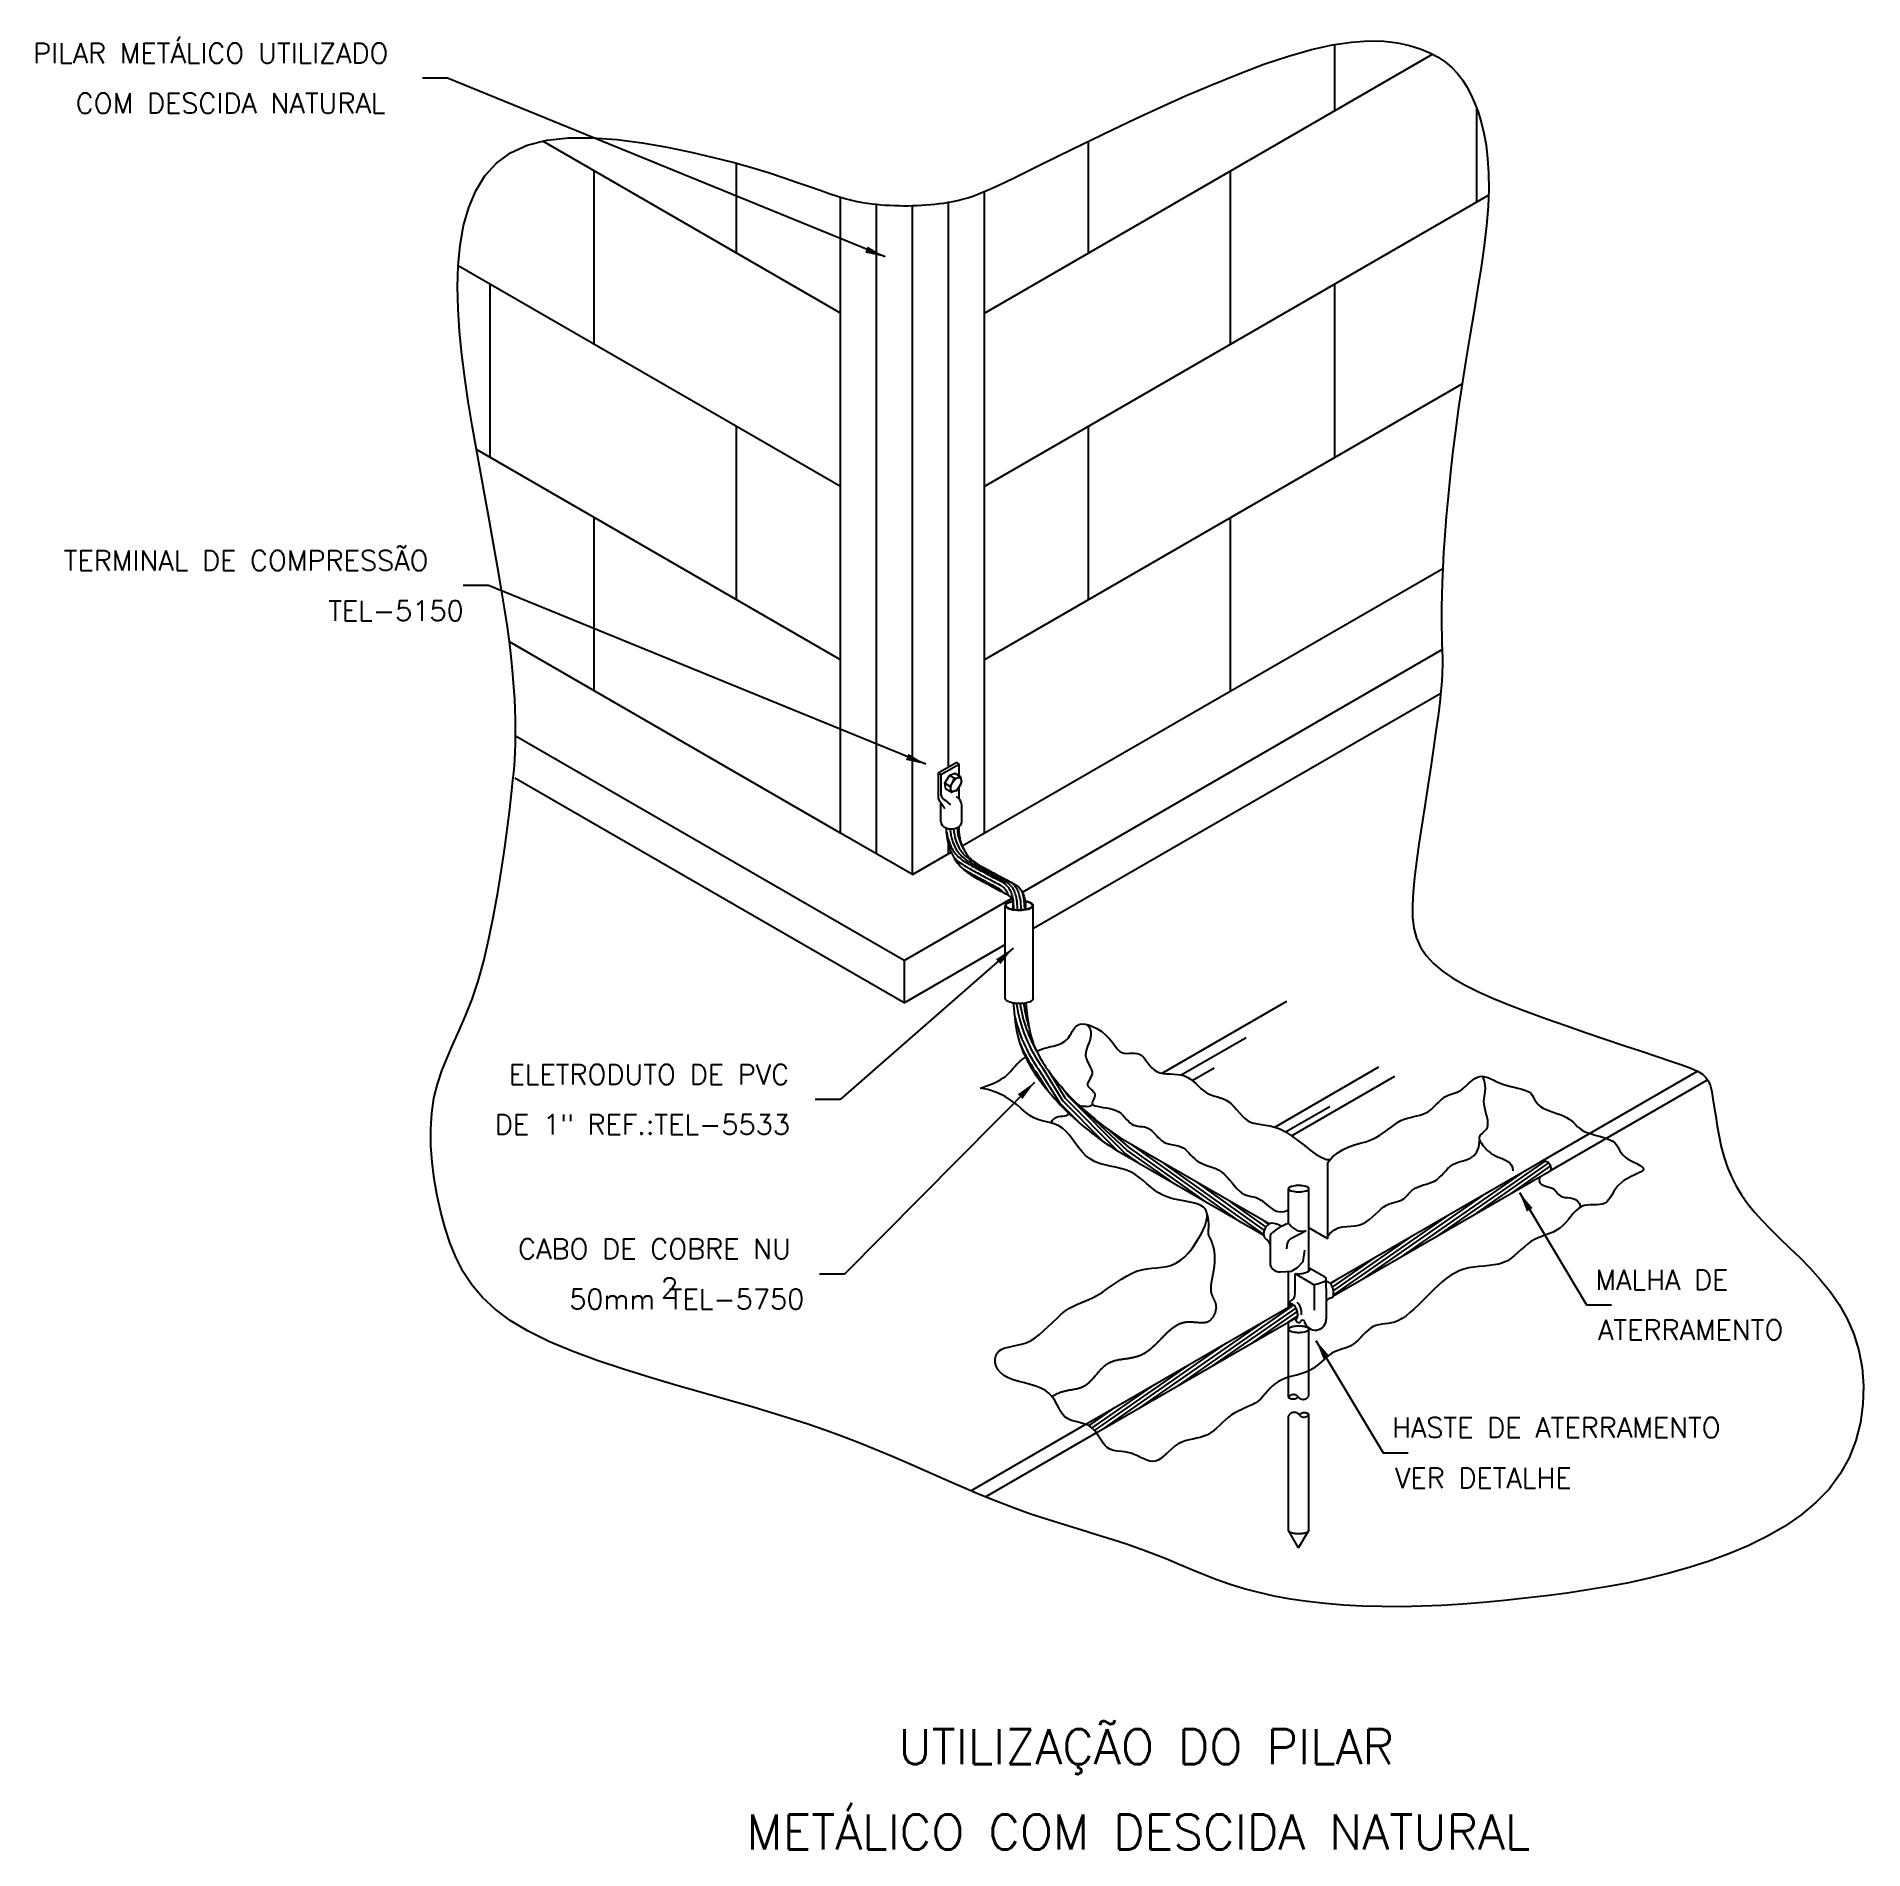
# Model space of a CAD drawing. Header units: millimetres. Extents: x -5253.2 to -5234.9, y -4643.3 to -4625.2.
import ezdxf
from ezdxf.enums import TextEntityAlignment as Align

# ---------------------------------------------------------------- set-up
doc = ezdxf.new("R2010")
doc.units = ezdxf.units.MM
doc.header["$LTSCALE"] = 10
doc.linetypes.add('DASHEDX2', pattern=[1.5, 1, -0.5])
doc.layers.add('Termotécnica', color=7, linetype='Continuous')
doc.styles.add('r140', font='romans.shx')
doc.styles.add('r80', font='romans.shx')

msp = doc.modelspace()

# ---------------------------------------------------------------- texts
at = {"layer": 'Termotécnica', "color": 2, "style": 'r80'}
for s, p in [('PILAR METÁLICO UTILIZADO', (-5253.193, -4625.429)), (' COM DESCIDA NATURAL', (-5252.905, -4625.929)), ('TERMINAL DE COMPRESSÃO ', (-5252.887, -4630.496)), ('TEL-5150', (-5250.246, -4630.997)), ('ELETRODUTO DE PVC', (-5248.444, -4635.629)), ('DE 1" REF.:TEL-5533', (-5248.581, -4636.128)), ('CABO DE COBRE NU', (-5248.349, -4637.371)), ('2', (-5246.922, -4637.759)), ('MALHA DE ', (-5237.588, -4637.68)), ('50mm TEL-5750', (-5247.838, -4637.872)), ('ATERRAMENTO', (-5237.562, -4638.18)), ('HASTE DE ATERRAMENTO', (-5239.62, -4639.156)), ('VER DETALHE', (-5239.591, -4639.659))]:
    msp.add_text(s, height=0.2, dxfattribs=at).set_placement(p)
at = {"layer": 'Termotécnica', "color": 5, "style": 'r140'}
for s, p in [(' UTILIZAÇÃO DO PILAR', (-5242.193, -4642.523)), (' METÁLICO COM DESCIDA NATURAL', (-5242.271, -4643.374))]:
    msp.add_text(s, height=0.35, dxfattribs=at).set_placement(p, align=Align.BOTTOM_CENTER)

# ---------------------------------------------------------------- linework, layer by layer
at = {"layer": 'Termotécnica', "color": 2}
for p, q in [((-5243.691, -4627.924), (-5239.216, -4625.34)), ((-5240.19, -4625.903), (-5240.19, -4625.241)), ((-5249.054, -4625.579), (-5249.304, -4625.579)), ((-5244.683, -4627.364), (-5249.054, -4625.579)), ((-5238.772, -4626.815), (-5238.772, -4625.886)), ((-5245.127, -4627.925), (-5248.101, -4626.208)), ((-5242.652, -4627.324), (-5242.652, -4626.207)), ((-5247.588, -4628.235), (-5247.588, -4626.504)), ((-5246.168, -4627.324), (-5246.168, -4626.429)), ((-5241.231, -4628.235), (-5241.231, -4626.504)), ((-5243.693, -4629.656), (-5238.655, -4626.748)), ((-5245.127, -4629.656), (-5248.947, -4627.451)), ((-5248.629, -4629.365), (-5248.629, -4627.634)), ((-5240.19, -4629.365), (-5240.19, -4627.634)), ((-5243.693, -4631.387), (-5238.92, -4628.632)), ((-5246.168, -4630.786), (-5246.168, -4629.055)), ((-5242.652, -4630.786), (-5242.652, -4629.055)), ((-5245.127, -4631.387), (-5248.766, -4629.286)), ((-5247.588, -4631.698), (-5247.588, -4629.966)), ((-5241.231, -4631.698), (-5241.231, -4629.966)), ((-5243.912, -4633.246), (-5239.113, -4630.475)), ((-5248.646, -4630.646), (-5248.896, -4630.646)), ((-5244.276, -4632.431), (-5248.646, -4630.646)), ((-5245.127, -4633.119), (-5248.435, -4631.209)), ((-5243.312, -4633.707), (-5239.119, -4631.286)), ((-5243.201, -4634.068), (-5239.133, -4631.719)), ((-5244.494, -4634.389), (-5248.368, -4632.152)), ((-5244.494, -4634.814), (-5248.382, -4632.569)), ((-5244.126, -4633.002), (-5244.126, -4632.82)), ((-5243.917, -4633.002), (-5243.917, -4632.838)), ((-5244.41, -4633.533), (-5245.127, -4633.119)), ((-5244.051, -4633.326), (-5244.051, -4633.231)), ((-5244.41, -4633.533), (-5244.022, -4633.309)), ((-5244.494, -4634.389), (-5243.421, -4633.77)), ((-5243.485, -4634.773), (-5243.485, -4633.841)), ((-5243.203, -4634.771), (-5243.203, -4633.841)), ((-5243.404, -4634.266), (-5245.133, -4635.779)), ((-5244.494, -4634.814), (-5243.485, -4634.232)), ((-5244.494, -4634.389), (-5244.494, -4634.814)), ((-5243.191, -4635.608), (-5245.088, -4637.522)), ((-5245.133, -4635.779), (-5245.383, -4635.779)), ((-5240.262, -4637.169), (-5240.262, -4636.409)), ((-5240.653, -4637.017), (-5240.653, -4636.67)), ((-5240.45, -4637.493), (-5240.45, -4636.67)), ((-5238.347, -4636.708), (-5237.676, -4637.831)), ((-5240.629, -4637.168), (-5240.476, -4637.087)), ((-5240.262, -4637.169), (-5240.45, -4637.06)), ((-5240.837, -4637.156), (-5240.837, -4637.431)), ((-5240.67, -4637.269), (-5240.663, -4637.209)), ((-5245.088, -4637.522), (-5245.338, -4637.522)), ((-5240.653, -4637.853), (-5240.653, -4637.495)), ((-5240.59, -4637.521), (-5240.59, -4637.698)), ((-5240.427, -4637.614), (-5240.587, -4637.521)), ((-5240.295, -4637.549), (-5240.446, -4637.463)), ((-5240.397, -4637.625), (-5240.397, -4637.882)), ((-5240.362, -4637.619), (-5240.287, -4637.592)), ((-5240.277, -4637.666), (-5240.277, -4637.577)), ((-5240.277, -4637.666), (-5240.277, -4637.972)), ((-5240.653, -4638.074), (-5240.653, -4638)), ((-5237.676, -4637.831), (-5237.426, -4637.831)), ((-5240.379, -4638.185), (-5239.707, -4639.307)), ((-5239.707, -4639.307), (-5239.457, -4639.307))]:
    msp.add_line(p, q, dxfattribs=at)
at = {"layer": 'Termotécnica', "color": 3}
for p, q in [((-5245.127, -4633.119), (-5245.127, -4626.766)), ((-5244.768, -4633.326), (-5244.768, -4626.838)), ((-5244.41, -4633.533), (-5244.41, -4626.851)), ((-5244.051, -4632.457), (-5244.051, -4626.818)), ((-5243.691, -4633.118), (-5243.691, -4626.71)), ((-5243.984, -4632.522), (-5244.041, -4632.542)), ((-5243.932, -4632.552), (-5243.984, -4632.522)), ((-5244.086, -4632.621), (-5244.041, -4632.542)), ((-5244.075, -4632.68), (-5244.086, -4632.621)), ((-5244.039, -4632.648), (-5244.086, -4632.621)), ((-5244.024, -4632.71), (-5244.075, -4632.68)), ((-5243.994, -4632.569), (-5244.041, -4632.542)), ((-5243.966, -4632.693), (-5244.016, -4632.71)), ((-5243.961, -4632.689), (-5243.919, -4632.616)), ((-5243.918, -4632.61), (-5243.928, -4632.558)), ((-5243.407, -4633.821), (-5243.407, -4633.878)), ((-5243.28, -4633.818), (-5243.28, -4633.878)), ((-5240.847, -4637.022), (-5242.306, -4636.18)), ((-5240.899, -4637.138), (-5242.377, -4636.285)), ((-5240.238, -4637.614), (-5238.135, -4636.4)), ((-5240.21, -4637.744), (-5238.033, -4636.488)), ((-5242.679, -4639.023), (-5240.606, -4637.826)), ((-5242.574, -4639.109), (-5240.563, -4637.948))]:
    msp.add_line(p, q, dxfattribs=at)
at = {"layer": 'Termotécnica', "color": 2, "ltscale": 1.6}
for p, q in [((-5244.154, -4632.517), (-5243.972, -4632.412)), ((-5244.154, -4632.517), (-5244.154, -4632.753)), ((-5244.126, -4632.533), (-5244.154, -4632.517)), ((-5244.126, -4632.533), (-5243.944, -4632.428)), ((-5244.126, -4632.533), (-5244.126, -4632.737)), ((-5243.944, -4632.428), (-5243.972, -4632.412)), ((-5243.944, -4632.545), (-5243.944, -4632.428)), ((-5243.944, -4632.775), (-5243.944, -4632.66)), ((-5244.127, -4632.813), (-5244.086, -4632.874)), ((-5244.084, -4632.788), (-5244.029, -4632.836))]:
    msp.add_line(p, q, dxfattribs=at)
at = {"layer": 'Termotécnica', "color": 1}
for p, q in [((-5243.404, -4633.796), (-5243.399, -4633.879)), ((-5243.368, -4633.793), (-5243.363, -4633.883)), ((-5243.332, -4633.79), (-5243.327, -4633.883)), ((-5243.297, -4633.787), (-5243.291, -4633.879)), ((-5241.916, -4635.517), (-5240.67, -4634.797)), ((-5241.727, -4635.534), (-5241.077, -4635.159)), ((-5243.058, -4635.688), (-5243.178, -4635.498)), ((-5242.933, -4635.819), (-5243.148, -4635.479)), ((-5242.908, -4635.793), (-5243.112, -4635.459)), ((-5242.882, -4635.768), (-5243.051, -4635.49)), ((-5241.616, -4635.589), (-5241.396, -4635.462)), ((-5240.791, -4636.054), (-5239.752, -4635.454)), ((-5240.623, -4636.141), (-5239.591, -4635.545)), ((-5249.211, -4635.916), (-5249.189, -4635.767)), ((-5242.857, -4635.743), (-5242.922, -4635.653)), ((-5242.51, -4636.193), (-5242.908, -4635.793)), ((-5242.355, -4636.298), (-5242.882, -4635.768)), ((-5242.288, -4636.314), (-5242.857, -4635.743)), ((-5242.741, -4636.012), (-5242.933, -4635.819)), ((-5242.268, -4636.284), (-5242.69, -4635.887)), ((-5240.682, -4636.103), (-5240.241, -4635.849)), ((-5242.247, -4636.255), (-5242.455, -4636.076)), ((-5242.118, -4636.435), (-5242.288, -4636.314)), ((-5241.787, -4636.626), (-5242.268, -4636.284)), ((-5241.456, -4636.817), (-5242.247, -4636.255)), ((-5241.124, -4637.009), (-5242.226, -4636.226)), ((-5240.902, -4637.123), (-5241.895, -4636.417)), ((-5238.303, -4636.497), (-5239.548, -4637.362)), ((-5238.092, -4636.394), (-5239.176, -4637.148)), ((-5238.055, -4636.412), (-5238.805, -4636.933)), ((-5238.035, -4636.442), (-5238.433, -4636.718)), ((-5238.032, -4636.484), (-5238.061, -4636.504)), ((-5240.895, -4637.083), (-5241.563, -4636.609)), ((-5238.675, -4636.712), (-5239.92, -4637.577)), ((-5240.879, -4637.051), (-5241.232, -4636.8)), ((-5240.853, -4637.025), (-5240.9, -4636.991)), ((-5239.047, -4636.926), (-5240.205, -4637.731)), ((-5239.419, -4637.141), (-5240.205, -4637.687)), ((-5239.791, -4637.356), (-5240.215, -4637.651)), ((-5240.162, -4637.57), (-5240.233, -4637.619)), ((-5240.895, -4637.992), (-5242.151, -4638.865)), ((-5240.6, -4637.831), (-5241.78, -4638.651)), ((-5240.578, -4637.859), (-5241.408, -4638.436)), ((-5240.565, -4637.894), (-5241.036, -4638.221)), ((-5240.561, -4637.935), (-5240.664, -4638.006)), ((-5241.278, -4638.214), (-5242.523, -4639.08)), ((-5241.65, -4638.429), (-5242.593, -4639.085)), ((-5242.022, -4638.644), (-5242.619, -4639.059)), ((-5242.394, -4638.859), (-5242.65, -4639.037))]:
    msp.add_line(p, q, dxfattribs=at)
at = {"layer": 'Termotécnica', "color": 1, "linetype": 'DASHEDX2'}
for p, q in [((-5238.135, -4636.4), (-5236.569, -4635.496)), ((-5238.03, -4636.486), (-5236.467, -4635.583)), ((-5240.653, -4638.754), (-5240.653, -4638.074)), ((-5240.45, -4638.738), (-5240.45, -4638.074)), ((-5243.828, -4639.686), (-5242.679, -4639.023)), ((-5240.653, -4640.083), (-5240.653, -4638.939)), ((-5240.45, -4640.083), (-5240.45, -4638.923)), ((-5243.68, -4639.748), (-5242.574, -4639.109)), ((-5240.552, -4640.258), (-5240.653, -4640.083)), ((-5240.552, -4640.258), (-5240.45, -4640.083))]:
    msp.add_line(p, q, dxfattribs=at)
at = {"layer": 'Termotécnica', "color": 1}
for points in [[(-5249.189, -4635.767), (-5249.155, -4635.627), (-5249.111, -4635.494), (-5249.059, -4635.363), (-5249, -4635.23), (-5248.937, -4635.091), (-5248.873, -4634.942), (-5248.809, -4634.778), (-5248.748, -4634.596), (-5248.692, -4634.393), (-5248.64, -4634.174), (-5248.594, -4633.945), (-5248.552, -4633.712), (-5248.515, -4633.483), (-5248.482, -4633.263), (-5248.455, -4633.059), (-5248.432, -4632.878), (-5248.414, -4632.724), (-5248.4, -4632.594), (-5248.389, -4632.484), (-5248.382, -4632.389), (-5248.378, -4632.305), (-5248.375, -4632.226), (-5248.374, -4632.149), (-5248.375, -4632.068), (-5248.376, -4631.981), (-5248.379, -4631.884), (-5248.383, -4631.777), (-5248.39, -4631.66), (-5248.4, -4631.53), (-5248.414, -4631.388), (-5248.432, -4631.231), (-5248.455, -4631.059), (-5248.483, -4630.872), (-5248.517, -4630.671), (-5248.553, -4630.457), (-5248.593, -4630.234), (-5248.635, -4630.004), (-5248.679, -4629.767), (-5248.722, -4629.528), (-5248.766, -4629.286), (-5248.808, -4629.046), (-5248.847, -4628.807), (-5248.882, -4628.57), (-5248.912, -4628.337), (-5248.934, -4628.107), (-5248.949, -4627.882), (-5248.953, -4627.663), (-5248.947, -4627.451), (-5248.927, -4627.246), (-5248.893, -4627.051), (-5248.842, -4626.869), (-5248.772, -4626.702), (-5248.681, -4626.554), (-5248.566, -4626.427), (-5248.426, -4626.323), (-5248.259, -4626.247), (-5248.063, -4626.198), (-5247.844, -4626.175), (-5247.608, -4626.174), (-5247.361, -4626.192), (-5247.11, -4626.224), (-5246.861, -4626.266), (-5246.621, -4626.316), (-5246.396, -4626.369), (-5246.19, -4626.422), (-5246.005, -4626.475), (-5245.839, -4626.525), (-5245.69, -4626.574), (-5245.557, -4626.619), (-5245.438, -4626.661), (-5245.333, -4626.698), (-5245.24, -4626.73), (-5245.158, -4626.757), (-5245.085, -4626.779), (-5245.02, -4626.796), (-5244.962, -4626.81), (-5244.909, -4626.82), (-5244.86, -4626.828), (-5244.813, -4626.834), (-5244.768, -4626.838), (-5244.723, -4626.842), (-5244.678, -4626.845), (-5244.634, -4626.848), (-5244.589, -4626.85), (-5244.544, -4626.851), (-5244.499, -4626.852), (-5244.454, -4626.852), (-5244.41, -4626.851), (-5244.365, -4626.85), (-5244.32, -4626.847), (-5244.275, -4626.844), (-5244.23, -4626.841), (-5244.185, -4626.836), (-5244.141, -4626.831), (-5244.096, -4626.825), (-5244.051, -4626.818), (-5244.006, -4626.809), (-5243.959, -4626.8), (-5243.91, -4626.787), (-5243.857, -4626.772), (-5243.798, -4626.752), (-5243.733, -4626.728), (-5243.66, -4626.698), (-5243.577, -4626.661), (-5243.484, -4626.618), (-5243.379, -4626.567), (-5243.261, -4626.508), (-5243.127, -4626.441), (-5242.977, -4626.367), (-5242.809, -4626.284), (-5242.622, -4626.193), (-5242.414, -4626.093), (-5242.185, -4625.984), (-5241.94, -4625.871), (-5241.683, -4625.756), (-5241.42, -4625.644), (-5241.157, -4625.537), (-5240.9, -4625.44), (-5240.653, -4625.357), (-5240.423, -4625.291), (-5240.213, -4625.245), (-5240.023, -4625.217), (-5239.853, -4625.206), (-5239.701, -4625.21), (-5239.565, -4625.226), (-5239.444, -4625.252), (-5239.337, -4625.286), (-5239.243, -4625.326), (-5239.159, -4625.37), (-5239.086, -4625.419), (-5239.022, -4625.472), (-5238.965, -4625.53), (-5238.915, -4625.594), (-5238.871, -4625.664), (-5238.831, -4625.741), (-5238.795, -4625.825), (-5238.76, -4625.916), (-5238.729, -4626.017), (-5238.702, -4626.127), (-5238.68, -4626.248), (-5238.664, -4626.381), (-5238.654, -4626.526), (-5238.652, -4626.686), (-5238.659, -4626.86), (-5238.675, -4627.049), (-5238.699, -4627.252), (-5238.73, -4627.467), (-5238.765, -4627.69), (-5238.803, -4627.921), (-5238.843, -4628.156), (-5238.882, -4628.394), (-5238.92, -4628.632), (-5238.954, -4628.868), (-5238.986, -4629.1), (-5239.014, -4629.327), (-5239.038, -4629.547), (-5239.06, -4629.757), (-5239.078, -4629.957), (-5239.093, -4630.144), (-5239.105, -4630.316), (-5239.113, -4630.473), (-5239.119, -4630.614), (-5239.123, -4630.742), (-5239.125, -4630.858), (-5239.125, -4630.963), (-5239.124, -4631.057), (-5239.122, -4631.144), (-5239.12, -4631.223), (-5239.118, -4631.296), (-5239.116, -4631.367), (-5239.116, -4631.439), (-5239.118, -4631.517), (-5239.123, -4631.602), (-5239.131, -4631.7), (-5239.142, -4631.813), (-5239.159, -4631.946), (-5239.18, -4632.1), (-5239.205, -4632.271), (-5239.233, -4632.456), (-5239.263, -4632.649), (-5239.293, -4632.845), (-5239.322, -4633.039), (-5239.35, -4633.227), (-5239.374, -4633.403), (-5239.394, -4633.563), (-5239.409, -4633.708), (-5239.416, -4633.839), (-5239.413, -4633.959), (-5239.4, -4634.067), (-5239.375, -4634.166), (-5239.335, -4634.257), (-5239.279, -4634.341), (-5239.206, -4634.42), (-5239.117, -4634.495), (-5239.011, -4634.567), (-5238.89, -4634.636), (-5238.754, -4634.703), (-5238.604, -4634.769), (-5238.441, -4634.836), (-5238.265, -4634.903), (-5238.077, -4634.972), (-5237.882, -4635.041), (-5237.685, -4635.109), (-5237.49, -4635.176), (-5237.303, -4635.239), (-5237.128, -4635.297), (-5236.97, -4635.35), (-5236.834, -4635.395), (-5236.723, -4635.434), (-5236.635, -4635.466), (-5236.568, -4635.496), (-5236.519, -4635.526), (-5236.483, -4635.559), (-5236.457, -4635.597), (-5236.439, -4635.644), (-5236.425, -4635.702), (-5236.413, -4635.773), (-5236.4, -4635.856), (-5236.386, -4635.948), (-5236.371, -4636.046), (-5236.352, -4636.149), (-5236.33, -4636.253), (-5236.302, -4636.357), (-5236.269, -4636.457), (-5236.229, -4636.552), (-5236.182, -4636.644), (-5236.128, -4636.731), (-5236.067, -4636.817), (-5235.998, -4636.903), (-5235.922, -4636.988), (-5235.839, -4637.075), (-5235.748, -4637.165), (-5235.65, -4637.259), (-5235.547, -4637.358), (-5235.443, -4637.464), (-5235.341, -4637.576), (-5235.242, -4637.697), (-5235.152, -4637.827), (-5235.072, -4637.968), (-5235.006, -4638.121), (-5234.956, -4638.286), (-5234.924, -4638.46), (-5234.91, -4638.64), (-5234.915, -4638.823), (-5234.94, -4639.006), (-5234.986, -4639.185), (-5235.053, -4639.357), (-5235.142, -4639.519), (-5235.253, -4639.669), (-5235.385, -4639.805), (-5235.535, -4639.929), (-5235.699, -4640.042), (-5235.875, -4640.144), (-5236.061, -4640.235), (-5236.254, -4640.317), (-5236.451, -4640.39), (-5236.65, -4640.454), (-5236.85, -4640.511), (-5237.052, -4640.561), (-5237.255, -4640.605), (-5237.459, -4640.643), (-5237.664, -4640.677), (-5237.871, -4640.708), (-5238.079, -4640.735), (-5238.288, -4640.76), (-5238.497, -4640.783), (-5238.706, -4640.803), (-5238.914, -4640.819), (-5239.12, -4640.832), (-5239.324, -4640.84), (-5239.525, -4640.845), (-5239.722, -4640.844), (-5239.915, -4640.839), (-5240.103, -4640.828), (-5240.286, -4640.813), (-5240.462, -4640.793), (-5240.632, -4640.768), (-5240.795, -4640.738), (-5240.95, -4640.704), (-5241.097, -4640.665), (-5241.236, -4640.623), (-5241.368, -4640.576), (-5241.495, -4640.527), (-5241.62, -4640.476), (-5241.744, -4640.424), (-5241.869, -4640.371), (-5241.997, -4640.32), (-5242.131, -4640.269), (-5242.271, -4640.221), (-5242.418, -4640.173), (-5242.571, -4640.126), (-5242.729, -4640.078), (-5242.892, -4640.028), (-5243.059, -4639.975), (-5243.229, -4639.919), (-5243.401, -4639.857), (-5243.575, -4639.791), (-5243.75, -4639.719), (-5243.926, -4639.645), (-5244.102, -4639.568), (-5244.276, -4639.492), (-5244.449, -4639.415), (-5244.62, -4639.341), (-5244.788, -4639.271), (-5244.952, -4639.204), (-5245.117, -4639.142), (-5245.283, -4639.082), (-5245.455, -4639.023), (-5245.636, -4638.964), (-5245.828, -4638.904), (-5246.035, -4638.842), (-5246.26, -4638.777), (-5246.504, -4638.708), (-5246.762, -4638.635), (-5247.028, -4638.556), (-5247.295, -4638.473), (-5247.558, -4638.386), (-5247.808, -4638.293), (-5248.041, -4638.196), (-5248.249, -4638.094), (-5248.428, -4637.986), (-5248.579, -4637.873), (-5248.705, -4637.755), (-5248.81, -4637.63), (-5248.896, -4637.499), (-5248.967, -4637.361), (-5249.026, -4637.216), (-5249.076, -4637.064), (-5249.12, -4636.905), (-5249.157, -4636.74), (-5249.186, -4636.572), (-5249.207, -4636.404), (-5249.219, -4636.237), (-5249.22, -4636.073), (-5249.211, -4635.916)], [(-5244.035, -4633.076), (-5244.031, -4633.109), (-5244.026, -4633.14), (-5244.02, -4633.165), (-5244.014, -4633.186), (-5244.008, -4633.204), (-5244.001, -4633.221), (-5243.993, -4633.238), (-5243.986, -4633.254), (-5243.978, -4633.27), (-5243.969, -4633.285), (-5243.96, -4633.299), (-5243.95, -4633.313), (-5243.939, -4633.326), (-5243.928, -4633.339), (-5243.916, -4633.351), (-5243.903, -4633.362), (-5243.89, -4633.373), (-5243.876, -4633.384), (-5243.862, -4633.394), (-5243.847, -4633.403), (-5243.832, -4633.412), (-5243.817, -4633.421), (-5243.802, -4633.43), (-5243.787, -4633.438), (-5243.771, -4633.447), (-5243.756, -4633.455), (-5243.739, -4633.464), (-5243.723, -4633.472), (-5243.706, -4633.481), (-5243.689, -4633.491), (-5243.672, -4633.5), (-5243.655, -4633.51), (-5243.637, -4633.519), (-5243.62, -4633.529), (-5243.602, -4633.539), (-5243.584, -4633.548), (-5243.567, -4633.557), (-5243.549, -4633.566), (-5243.532, -4633.575), (-5243.516, -4633.583), (-5243.5, -4633.592), (-5243.484, -4633.601), (-5243.47, -4633.609), (-5243.456, -4633.618), (-5243.444, -4633.628), (-5243.433, -4633.638), (-5243.423, -4633.648), (-5243.415, -4633.659), (-5243.407, -4633.671), (-5243.4, -4633.683), (-5243.394, -4633.696), (-5243.389, -4633.71), (-5243.384, -4633.724), (-5243.379, -4633.74), (-5243.375, -4633.756), (-5243.372, -4633.774), (-5243.368, -4633.793)], [(-5243.999, -4633.075), (-5243.995, -4633.106), (-5243.99, -4633.137), (-5243.985, -4633.162), (-5243.978, -4633.183), (-5243.972, -4633.201), (-5243.965, -4633.218), (-5243.958, -4633.235), (-5243.95, -4633.251), (-5243.942, -4633.267), (-5243.933, -4633.282), (-5243.924, -4633.296), (-5243.914, -4633.31), (-5243.904, -4633.323), (-5243.892, -4633.336), (-5243.88, -4633.348), (-5243.867, -4633.359), (-5243.854, -4633.37), (-5243.84, -4633.381), (-5243.826, -4633.391), (-5243.811, -4633.4), (-5243.797, -4633.409), (-5243.782, -4633.418), (-5243.766, -4633.427), (-5243.751, -4633.435), (-5243.736, -4633.444), (-5243.72, -4633.452), (-5243.704, -4633.461), (-5243.687, -4633.469), (-5243.671, -4633.478), (-5243.654, -4633.488), (-5243.636, -4633.497), (-5243.619, -4633.507), (-5243.601, -4633.516), (-5243.584, -4633.526), (-5243.566, -4633.536), (-5243.548, -4633.545), (-5243.531, -4633.554), (-5243.513, -4633.563), (-5243.496, -4633.572), (-5243.48, -4633.58), (-5243.464, -4633.589), (-5243.448, -4633.598), (-5243.434, -4633.606), (-5243.421, -4633.615), (-5243.408, -4633.625), (-5243.397, -4633.635), (-5243.387, -4633.645), (-5243.379, -4633.656), (-5243.371, -4633.668), (-5243.364, -4633.68), (-5243.358, -4633.693), (-5243.353, -4633.707), (-5243.348, -4633.721), (-5243.344, -4633.737), (-5243.34, -4633.753), (-5243.336, -4633.771), (-5243.332, -4633.79)], [(-5243.964, -4633.063), (-5243.964, -4633.063), (-5243.96, -4633.103), (-5243.955, -4633.134), (-5243.949, -4633.159), (-5243.943, -4633.18), (-5243.936, -4633.198), (-5243.929, -4633.215), (-5243.922, -4633.232), (-5243.914, -4633.248), (-5243.906, -4633.264), (-5243.898, -4633.277)], [(-5243.964, -4633.063), (-5243.964, -4633.063), (-5243.96, -4633.103), (-5243.955, -4633.134), (-5243.949, -4633.159), (-5243.943, -4633.18), (-5243.936, -4633.198), (-5243.929, -4633.215), (-5243.922, -4633.232), (-5243.914, -4633.248), (-5243.906, -4633.264), (-5243.898, -4633.277)], [(-5244.067, -4633.112), (-5244.067, -4633.112), (-5244.062, -4633.143), (-5244.056, -4633.168), (-5244.05, -4633.189), (-5244.043, -4633.207), (-5244.037, -4633.224), (-5244.029, -4633.241), (-5244.022, -4633.257), (-5244.014, -4633.272), (-5244.005, -4633.288), (-5243.996, -4633.302), (-5243.986, -4633.316), (-5243.975, -4633.329), (-5243.964, -4633.342), (-5243.952, -4633.354), (-5243.939, -4633.365), (-5243.926, -4633.376), (-5243.912, -4633.387), (-5243.898, -4633.397), (-5243.883, -4633.406), (-5243.868, -4633.415), (-5243.853, -4633.424), (-5243.838, -4633.433), (-5243.823, -4633.441), (-5243.807, -4633.45), (-5243.791, -4633.458), (-5243.775, -4633.467), (-5243.759, -4633.475), (-5243.742, -4633.484), (-5243.725, -4633.494), (-5243.708, -4633.503), (-5243.691, -4633.513), (-5243.673, -4633.522), (-5243.655, -4633.532), (-5243.638, -4633.542), (-5243.62, -4633.551), (-5243.603, -4633.56), (-5243.585, -4633.569), (-5243.568, -4633.578), (-5243.551, -4633.586), (-5243.535, -4633.595), (-5243.52, -4633.603), (-5243.506, -4633.612), (-5243.492, -4633.621), (-5243.48, -4633.631), (-5243.469, -4633.641), (-5243.459, -4633.651), (-5243.45, -4633.662), (-5243.443, -4633.674), (-5243.436, -4633.686), (-5243.43, -4633.699), (-5243.424, -4633.713), (-5243.42, -4633.727), (-5243.415, -4633.743), (-5243.411, -4633.759), (-5243.408, -4633.777), (-5243.404, -4633.796)], [(-5243.998, -4633.358), (-5243.99, -4633.367), (-5243.976, -4633.38), (-5243.962, -4633.393), (-5243.948, -4633.404), (-5243.933, -4633.416), (-5243.918, -4633.426), (-5243.902, -4633.436), (-5243.887, -4633.446), (-5243.871, -4633.455), (-5243.856, -4633.464), (-5243.84, -4633.473), (-5243.824, -4633.482), (-5243.808, -4633.49), (-5243.792, -4633.499), (-5243.776, -4633.507), (-5243.759, -4633.516), (-5243.743, -4633.525), (-5243.725, -4633.534), (-5243.708, -4633.544), (-5243.69, -4633.554), (-5243.673, -4633.564), (-5243.655, -4633.573), (-5243.637, -4633.583), (-5243.619, -4633.592), (-5243.601, -4633.601), (-5243.584, -4633.61), (-5243.568, -4633.618), (-5243.553, -4633.626), (-5243.538, -4633.635), (-5243.525, -4633.643), (-5243.513, -4633.651), (-5243.503, -4633.658), (-5243.494, -4633.666), (-5243.486, -4633.675), (-5243.48, -4633.683), (-5243.473, -4633.693), (-5243.468, -4633.703), (-5243.463, -4633.713), (-5243.458, -4633.725), (-5243.454, -4633.737)], [(-5243.899, -4633.481), (-5243.89, -4633.486), (-5243.873, -4633.496), (-5243.857, -4633.505), (-5243.841, -4633.513), (-5243.825, -4633.522), (-5243.809, -4633.53), (-5243.793, -4633.539), (-5243.776, -4633.548), (-5243.76, -4633.557), (-5243.743, -4633.566), (-5243.725, -4633.576), (-5243.708, -4633.585), (-5243.69, -4633.595), (-5243.672, -4633.605), (-5243.654, -4633.615), (-5243.636, -4633.624), (-5243.618, -4633.633), (-5243.601, -4633.642), (-5243.585, -4633.65), (-5243.57, -4633.658), (-5243.556, -4633.666), (-5243.545, -4633.673), (-5243.534, -4633.68), (-5243.526, -4633.686), (-5243.519, -4633.692), (-5243.514, -4633.698), (-5243.509, -4633.705), (-5243.505, -4633.71)], [(-5243.322, -4633.691), (-5243.317, -4633.704), (-5243.312, -4633.718), (-5243.308, -4633.734), (-5243.304, -4633.75), (-5243.3, -4633.768), (-5243.297, -4633.787)], [(-5243.322, -4633.691), (-5243.317, -4633.704), (-5243.312, -4633.718), (-5243.308, -4633.734), (-5243.304, -4633.75), (-5243.3, -4633.768), (-5243.297, -4633.787)]]:
    msp.add_lwpolyline(points, dxfattribs=at)
at = {"layer": 'Termotécnica', "color": 3}
for points in [[(-5244.074, -4633.068), (-5244.072, -4633.105), (-5244.067, -4633.151), (-5244.061, -4633.19), (-5244.053, -4633.223), (-5244.045, -4633.251), (-5244.036, -4633.274), (-5244.028, -4633.295), (-5244.019, -4633.315), (-5244.01, -4633.335), (-5243.999, -4633.355), (-5243.988, -4633.375), (-5243.976, -4633.395), (-5243.962, -4633.414), (-5243.947, -4633.433), (-5243.93, -4633.451), (-5243.913, -4633.468), (-5243.896, -4633.483), (-5243.879, -4633.497), (-5243.861, -4633.511), (-5243.844, -4633.523), (-5243.826, -4633.534), (-5243.809, -4633.545), (-5243.792, -4633.555), (-5243.775, -4633.565), (-5243.759, -4633.574), (-5243.742, -4633.583), (-5243.726, -4633.592), (-5243.71, -4633.6), (-5243.693, -4633.609), (-5243.677, -4633.617), (-5243.661, -4633.626), (-5243.644, -4633.636), (-5243.627, -4633.645), (-5243.609, -4633.655), (-5243.591, -4633.665), (-5243.573, -4633.675), (-5243.554, -4633.684), (-5243.536, -4633.694), (-5243.518, -4633.703), (-5243.501, -4633.712), (-5243.485, -4633.72), (-5243.471, -4633.728), (-5243.459, -4633.734), (-5243.449, -4633.74), (-5243.441, -4633.746), (-5243.436, -4633.75), (-5243.433, -4633.753), (-5243.43, -4633.756), (-5243.428, -4633.759), (-5243.426, -4633.762), (-5243.423, -4633.766), (-5243.421, -4633.771), (-5243.418, -4633.778), (-5243.415, -4633.787), (-5243.412, -4633.797), (-5243.409, -4633.809), (-5243.407, -4633.821)], [(-5243.947, -4633.056), (-5243.947, -4633.094), (-5243.943, -4633.134), (-5243.938, -4633.166), (-5243.932, -4633.191), (-5243.926, -4633.211), (-5243.919, -4633.229), (-5243.912, -4633.246), (-5243.905, -4633.263), (-5243.897, -4633.279), (-5243.889, -4633.295), (-5243.881, -4633.31), (-5243.871, -4633.325), (-5243.861, -4633.338), (-5243.851, -4633.352), (-5243.839, -4633.364), (-5243.827, -4633.376), (-5243.815, -4633.388), (-5243.801, -4633.399), (-5243.787, -4633.409), (-5243.773, -4633.419), (-5243.759, -4633.429), (-5243.744, -4633.438), (-5243.729, -4633.447), (-5243.714, -4633.455), (-5243.698, -4633.464), (-5243.683, -4633.472), (-5243.667, -4633.481), (-5243.651, -4633.489), (-5243.635, -4633.498), (-5243.618, -4633.507), (-5243.601, -4633.516), (-5243.584, -4633.525), (-5243.566, -4633.535), (-5243.549, -4633.545), (-5243.531, -4633.554), (-5243.513, -4633.564), (-5243.496, -4633.573), (-5243.478, -4633.583), (-5243.461, -4633.592), (-5243.444, -4633.6), (-5243.427, -4633.609), (-5243.411, -4633.617), (-5243.396, -4633.626), (-5243.381, -4633.635), (-5243.368, -4633.644), (-5243.356, -4633.653), (-5243.345, -4633.663), (-5243.335, -4633.674), (-5243.326, -4633.685), (-5243.318, -4633.696), (-5243.311, -4633.709), (-5243.305, -4633.722), (-5243.3, -4633.735), (-5243.295, -4633.75), (-5243.291, -4633.765), (-5243.287, -4633.782), (-5243.283, -4633.799), (-5243.28, -4633.818)], [(-5243.404, -4634.812), (-5243.395, -4634.904), (-5243.383, -4635.003), (-5243.369, -4635.088), (-5243.353, -4635.159), (-5243.336, -4635.22), (-5243.318, -4635.273), (-5243.3, -4635.317), (-5243.282, -4635.355), (-5243.265, -4635.389), (-5243.248, -4635.42), (-5243.231, -4635.45), (-5243.214, -4635.477), (-5243.197, -4635.504), (-5243.18, -4635.528), (-5243.164, -4635.552), (-5243.147, -4635.575), (-5243.13, -4635.597), (-5243.113, -4635.619), (-5243.096, -4635.641), (-5243.079, -4635.663), (-5243.061, -4635.684), (-5243.044, -4635.705), (-5243.026, -4635.727), (-5243.008, -4635.748), (-5242.99, -4635.769), (-5242.971, -4635.79), (-5242.952, -4635.811), (-5242.933, -4635.832), (-5242.913, -4635.852), (-5242.893, -4635.873), (-5242.872, -4635.894), (-5242.852, -4635.914), (-5242.831, -4635.934), (-5242.809, -4635.953), (-5242.789, -4635.971), (-5242.768, -4635.989), (-5242.747, -4636.007), (-5242.727, -4636.024), (-5242.707, -4636.041), (-5242.687, -4636.057), (-5242.666, -4636.074), (-5242.643, -4636.093), (-5242.617, -4636.114), (-5242.585, -4636.139), (-5242.547, -4636.167), (-5242.5, -4636.2), (-5242.444, -4636.239), (-5242.377, -4636.285)], [(-5243.277, -4634.811), (-5243.269, -4634.89), (-5243.257, -4634.985), (-5243.244, -4635.064), (-5243.23, -4635.129), (-5243.215, -4635.183), (-5243.199, -4635.228), (-5243.184, -4635.266), (-5243.168, -4635.299), (-5243.152, -4635.33), (-5243.137, -4635.358), (-5243.122, -4635.385), (-5243.106, -4635.41), (-5243.091, -4635.434), (-5243.076, -4635.456), (-5243.06, -4635.478), (-5243.045, -4635.5), (-5243.029, -4635.521), (-5243.013, -4635.542), (-5242.997, -4635.562), (-5242.98, -4635.583), (-5242.963, -4635.603), (-5242.946, -4635.624), (-5242.929, -4635.644), (-5242.912, -4635.664), (-5242.894, -4635.685), (-5242.876, -4635.705), (-5242.858, -4635.725), (-5242.84, -4635.745), (-5242.821, -4635.765), (-5242.802, -4635.784), (-5242.783, -4635.803), (-5242.764, -4635.822), (-5242.745, -4635.84), (-5242.725, -4635.858), (-5242.705, -4635.875), (-5242.685, -4635.893), (-5242.665, -4635.91), (-5242.645, -4635.926), (-5242.625, -4635.943), (-5242.605, -4635.96), (-5242.585, -4635.976), (-5242.563, -4635.994), (-5242.539, -4636.014), (-5242.509, -4636.037), (-5242.472, -4636.064), (-5242.427, -4636.096), (-5242.372, -4636.134), (-5242.306, -4636.18)]]:
    msp.add_lwpolyline(points, dxfattribs=at)
at = {"layer": 'Termotécnica', "color": 2}
for points in [[(-5243.17, -4635.295), (-5243.155, -4635.289), (-5243.127, -4635.278), (-5243.101, -4635.269), (-5243.075, -4635.262), (-5243.05, -4635.256), (-5243.026, -4635.25), (-5243.004, -4635.245), (-5242.982, -4635.24), (-5242.961, -4635.234), (-5242.942, -4635.227), (-5242.924, -4635.219), (-5242.907, -4635.21), (-5242.891, -4635.199), (-5242.875, -4635.187), (-5242.861, -4635.173), (-5242.848, -4635.157), (-5242.836, -4635.14), (-5242.824, -4635.121), (-5242.813, -4635.1), (-5242.802, -4635.079), (-5242.788, -4635.06), (-5242.771, -4635.043), (-5242.749, -4635.031), (-5242.721, -4635.024), (-5242.685, -4635.025), (-5242.64, -4635.035)], [(-5242.668, -4635.027), (-5242.639, -4635.064), (-5242.627, -4635.102), (-5242.627, -4635.139), (-5242.634, -4635.176), (-5242.646, -4635.211), (-5242.66, -4635.246), (-5242.672, -4635.279), (-5242.679, -4635.31), (-5242.68, -4635.339), (-5242.675, -4635.367), (-5242.666, -4635.393), (-5242.654, -4635.417), (-5242.641, -4635.44), (-5242.63, -4635.462), (-5242.62, -4635.483), (-5242.615, -4635.503), (-5242.615, -4635.522), (-5242.62, -4635.54), (-5242.628, -4635.557), (-5242.637, -4635.574), (-5242.646, -4635.589), (-5242.655, -4635.604), (-5242.66, -4635.618), (-5242.661, -4635.631), (-5242.657, -4635.644), (-5242.649, -4635.655), (-5242.638, -4635.667), (-5242.625, -4635.678), (-5242.612, -4635.689), (-5242.601, -4635.701), (-5242.592, -4635.713), (-5242.588, -4635.726), (-5242.588, -4635.741), (-5242.592, -4635.756), (-5242.598, -4635.771), (-5242.605, -4635.786), (-5242.61, -4635.8), (-5242.613, -4635.813), (-5242.61, -4635.825), (-5242.602, -4635.834), (-5242.586, -4635.842), (-5242.563, -4635.847), (-5242.536, -4635.852), (-5242.504, -4635.857), (-5242.471, -4635.862), (-5242.438, -4635.868), (-5242.405, -4635.877), (-5242.375, -4635.888), (-5242.349, -4635.903), (-5242.326, -4635.92), (-5242.306, -4635.939), (-5242.287, -4635.959), (-5242.27, -4635.978), (-5242.253, -4635.996), (-5242.237, -4636.012), (-5242.219, -4636.025), (-5242.2, -4636.034), (-5242.18, -4636.04), (-5242.158, -4636.044), (-5242.137, -4636.047), (-5242.115, -4636.05), (-5242.093, -4636.053), (-5242.071, -4636.059), (-5242.051, -4636.068), (-5242.031, -4636.081), (-5242.012, -4636.097), (-5241.994, -4636.115), (-5241.976, -4636.135), (-5241.957, -4636.154), (-5241.938, -4636.173), (-5241.918, -4636.19), (-5241.897, -4636.204), (-5241.875, -4636.214), (-5241.851, -4636.222), (-5241.826, -4636.228), (-5241.802, -4636.233), (-5241.777, -4636.238), (-5241.753, -4636.243), (-5241.729, -4636.251), (-5241.707, -4636.261), (-5241.687, -4636.275), (-5241.668, -4636.291), (-5241.649, -4636.31), (-5241.631, -4636.33), (-5241.613, -4636.35), (-5241.593, -4636.369), (-5241.572, -4636.387), (-5241.549, -4636.403), (-5241.524, -4636.416), (-5241.497, -4636.427), (-5241.468, -4636.437), (-5241.439, -4636.447), (-5241.409, -4636.457), (-5241.378, -4636.469), (-5241.349, -4636.485), (-5241.32, -4636.504), (-5241.292, -4636.527), (-5241.266, -4636.554), (-5241.241, -4636.582), (-5241.216, -4636.612), (-5241.192, -4636.641), (-5241.169, -4636.668), (-5241.145, -4636.692), (-5241.122, -4636.711), (-5241.099, -4636.725), (-5241.075, -4636.735), (-5241.051, -4636.741), (-5241.027, -4636.747), (-5241.002, -4636.752), (-5240.977, -4636.759), (-5240.951, -4636.77), (-5240.925, -4636.785), (-5240.898, -4636.806), (-5240.869, -4636.83), (-5240.839, -4636.855), (-5240.807, -4636.877), (-5240.773, -4636.893), (-5240.735, -4636.902), (-5240.695, -4636.899), (-5240.65, -4636.881)], [(-5242.64, -4635.035), (-5242.575, -4635.065), (-5242.518, -4635.101), (-5242.473, -4635.139), (-5242.437, -4635.177), (-5242.408, -4635.214), (-5242.385, -4635.247), (-5242.363, -4635.275), (-5242.342, -4635.296), (-5242.319, -4635.309), (-5242.295, -4635.316), (-5242.269, -4635.318), (-5242.242, -4635.317), (-5242.216, -4635.315), (-5242.19, -4635.315), (-5242.165, -4635.318), (-5242.141, -4635.326), (-5242.12, -4635.34), (-5242.1, -4635.36), (-5242.081, -4635.384), (-5242.061, -4635.41), (-5242.041, -4635.436), (-5242.02, -4635.461), (-5241.996, -4635.483), (-5241.969, -4635.5), (-5241.939, -4635.512), (-5241.906, -4635.519), (-5241.871, -4635.523), (-5241.835, -4635.524), (-5241.798, -4635.526), (-5241.761, -4635.529), (-5241.725, -4635.534), (-5241.692, -4635.544), (-5241.66, -4635.558), (-5241.631, -4635.577), (-5241.603, -4635.599), (-5241.577, -4635.623), (-5241.551, -4635.647), (-5241.525, -4635.671), (-5241.5, -4635.693), (-5241.474, -4635.711), (-5241.446, -4635.725), (-5241.418, -4635.736), (-5241.39, -4635.745), (-5241.361, -4635.753), (-5241.332, -4635.762), (-5241.304, -4635.772), (-5241.276, -4635.785), (-5241.249, -4635.803), (-5241.222, -4635.825), (-5241.197, -4635.851), (-5241.172, -4635.879), (-5241.146, -4635.909), (-5241.12, -4635.937), (-5241.093, -4635.964), (-5241.064, -4635.987), (-5241.033, -4636.005), (-5241, -4636.016), (-5240.964, -4636.023), (-5240.926, -4636.029), (-5240.884, -4636.034), (-5240.839, -4636.042), (-5240.791, -4636.054), (-5240.739, -4636.073), (-5240.683, -4636.102), (-5240.623, -4636.141), (-5240.561, -4636.187), (-5240.498, -4636.236), (-5240.436, -4636.284), (-5240.376, -4636.327), (-5240.321, -4636.359), (-5240.273, -4636.378), (-5240.232, -4636.378)], [(-5243.73, -4635.664), (-5243.676, -4635.646), (-5243.63, -4635.628), (-5243.59, -4635.611), (-5243.556, -4635.595), (-5243.527, -4635.579), (-5243.502, -4635.563), (-5243.481, -4635.548), (-5243.463, -4635.532), (-5243.446, -4635.516), (-5243.431, -4635.5), (-5243.416, -4635.483), (-5243.402, -4635.466), (-5243.388, -4635.449), (-5243.372, -4635.432), (-5243.355, -4635.415), (-5243.336, -4635.398), (-5243.314, -4635.38), (-5243.291, -4635.363), (-5243.281, -4635.357)], [(-5240.262, -4636.409), (-5240.214, -4636.353), (-5240.161, -4636.31), (-5240.106, -4636.278), (-5240.05, -4636.252), (-5239.993, -4636.233), (-5239.936, -4636.216), (-5239.882, -4636.2), (-5239.831, -4636.182), (-5239.784, -4636.16), (-5239.741, -4636.136), (-5239.702, -4636.11), (-5239.665, -4636.083), (-5239.63, -4636.057), (-5239.596, -4636.032), (-5239.564, -4636.009), (-5239.531, -4635.99), (-5239.499, -4635.976), (-5239.466, -4635.965), (-5239.434, -4635.957), (-5239.402, -4635.95), (-5239.371, -4635.943), (-5239.34, -4635.935), (-5239.311, -4635.926), (-5239.282, -4635.913), (-5239.255, -4635.897), (-5239.229, -4635.878), (-5239.204, -4635.856), (-5239.18, -4635.833), (-5239.157, -4635.811), (-5239.135, -4635.789), (-5239.113, -4635.77), (-5239.092, -4635.753), (-5239.071, -4635.741), (-5239.05, -4635.731), (-5239.03, -4635.724), (-5239.009, -4635.718), (-5238.988, -4635.711), (-5238.968, -4635.704), (-5238.947, -4635.695), (-5238.926, -4635.682), (-5238.905, -4635.666), (-5238.883, -4635.647), (-5238.861, -4635.626), (-5238.838, -4635.605), (-5238.815, -4635.586), (-5238.791, -4635.569), (-5238.767, -4635.556), (-5238.742, -4635.549), (-5238.716, -4635.547), (-5238.689, -4635.552), (-5238.661, -4635.56), (-5238.632, -4635.572), (-5238.602, -4635.586), (-5238.571, -4635.601), (-5238.538, -4635.615), (-5238.504, -4635.629), (-5238.469, -4635.64), (-5238.434, -4635.649), (-5238.398, -4635.657), (-5238.364, -4635.665), (-5238.331, -4635.672), (-5238.301, -4635.681), (-5238.275, -4635.691), (-5238.252, -4635.703), (-5238.234, -4635.717), (-5238.22, -4635.734), (-5238.208, -4635.753), (-5238.198, -4635.772), (-5238.186, -4635.792), (-5238.173, -4635.812), (-5238.157, -4635.831), (-5238.136, -4635.848), (-5238.11, -4635.864), (-5238.08, -4635.878), (-5238.046, -4635.891), (-5238.01, -4635.904), (-5237.974, -4635.917), (-5237.939, -4635.929), (-5237.905, -4635.943), (-5237.875, -4635.958), (-5237.85, -4635.974), (-5237.827, -4635.992), (-5237.807, -4636.01), (-5237.788, -4636.029), (-5237.769, -4636.047), (-5237.748, -4636.065), (-5237.725, -4636.082), (-5237.697, -4636.097), (-5237.665, -4636.111), (-5237.628, -4636.123), (-5237.59, -4636.134), (-5237.551, -4636.145), (-5237.512, -4636.156), (-5237.476, -4636.168), (-5237.443, -4636.181), (-5237.415, -4636.195), (-5237.394, -4636.212), (-5237.377, -4636.23), (-5237.364, -4636.25), (-5237.353, -4636.27), (-5237.342, -4636.291), (-5237.33, -4636.312), (-5237.314, -4636.333), (-5237.293, -4636.352), (-5237.267, -4636.37), (-5237.237, -4636.388), (-5237.205, -4636.403), (-5237.174, -4636.419), (-5237.147, -4636.433), (-5237.124, -4636.447), (-5237.11, -4636.46), (-5237.107, -4636.474), (-5237.115, -4636.487), (-5237.133, -4636.501), (-5237.16, -4636.516), (-5237.193, -4636.531), (-5237.229, -4636.549), (-5237.266, -4636.568), (-5237.302, -4636.589), (-5237.335, -4636.613), (-5237.362, -4636.64), (-5237.385, -4636.669), (-5237.404, -4636.698), (-5237.421, -4636.727), (-5237.438, -4636.755), (-5237.454, -4636.779), (-5237.472, -4636.8), (-5237.492, -4636.815), (-5237.516, -4636.824), (-5237.544, -4636.829), (-5237.573, -4636.83), (-5237.604, -4636.83), (-5237.636, -4636.831), (-5237.668, -4636.833), (-5237.7, -4636.839), (-5237.73, -4636.85), (-5237.758, -4636.868), (-5237.784, -4636.891), (-5237.809, -4636.919), (-5237.834, -4636.948), (-5237.86, -4636.979), (-5237.886, -4637.01), (-5237.914, -4637.038), (-5237.943, -4637.064), (-5237.976, -4637.085), (-5238.011, -4637.103), (-5238.047, -4637.118), (-5238.084, -4637.132), (-5238.122, -4637.146), (-5238.159, -4637.16), (-5238.196, -4637.177), (-5238.231, -4637.197), (-5238.265, -4637.222), (-5238.297, -4637.249), (-5238.329, -4637.278), (-5238.362, -4637.308), (-5238.395, -4637.337), (-5238.43, -4637.365), (-5238.467, -4637.389), (-5238.507, -4637.408), (-5238.551, -4637.422), (-5238.599, -4637.431), (-5238.648, -4637.438), (-5238.699, -4637.443), (-5238.751, -4637.447), (-5238.802, -4637.453), (-5238.853, -4637.461), (-5238.902, -4637.473), (-5238.949, -4637.49), (-5238.993, -4637.512), (-5239.036, -4637.538), (-5239.078, -4637.568), (-5239.118, -4637.601), (-5239.158, -4637.636), (-5239.198, -4637.674), (-5239.237, -4637.713), (-5239.278, -4637.754), (-5239.318, -4637.794), (-5239.359, -4637.834), (-5239.4, -4637.872), (-5239.44, -4637.907), (-5239.479, -4637.939), (-5239.518, -4637.965), (-5239.555, -4637.986), (-5239.591, -4638.001), (-5239.626, -4638.01), (-5239.659, -4638.016), (-5239.691, -4638.02), (-5239.722, -4638.024), (-5239.752, -4638.028), (-5239.78, -4638.035), (-5239.807, -4638.045), (-5239.834, -4638.061), (-5239.859, -4638.082), (-5239.884, -4638.105), (-5239.908, -4638.13), (-5239.932, -4638.156), (-5239.956, -4638.181), (-5239.981, -4638.204), (-5240.006, -4638.223), (-5240.032, -4638.239), (-5240.059, -4638.251), (-5240.086, -4638.261), (-5240.113, -4638.27), (-5240.14, -4638.279), (-5240.167, -4638.288), (-5240.194, -4638.299), (-5240.22, -4638.312), (-5240.245, -4638.33), (-5240.27, -4638.35), (-5240.295, -4638.373), (-5240.321, -4638.396), (-5240.348, -4638.42), (-5240.377, -4638.443), (-5240.408, -4638.465), (-5240.442, -4638.484), (-5240.48, -4638.501), (-5240.519, -4638.514), (-5240.56, -4638.527), (-5240.602, -4638.538), (-5240.643, -4638.55), (-5240.682, -4638.562), (-5240.72, -4638.577), (-5240.754, -4638.594), (-5240.784, -4638.615), (-5240.812, -4638.638), (-5240.836, -4638.663), (-5240.859, -4638.69), (-5240.882, -4638.716), (-5240.905, -4638.743), (-5240.93, -4638.767), (-5240.956, -4638.79), (-5240.985, -4638.81), (-5241.017, -4638.827), (-5241.05, -4638.843), (-5241.085, -4638.858), (-5241.12, -4638.874), (-5241.155, -4638.89), (-5241.19, -4638.908), (-5241.223, -4638.929), (-5241.254, -4638.953), (-5241.284, -4638.979), (-5241.313, -4639.006), (-5241.342, -4639.034), (-5241.371, -4639.061), (-5241.4, -4639.086), (-5241.431, -4639.109), (-5241.463, -4639.128), (-5241.498, -4639.142), (-5241.534, -4639.153), (-5241.571, -4639.162), (-5241.609, -4639.17), (-5241.647, -4639.178), (-5241.684, -4639.188), (-5241.72, -4639.2), (-5241.754, -4639.217), (-5241.787, -4639.238), (-5241.817, -4639.263), (-5241.846, -4639.29), (-5241.874, -4639.317), (-5241.901, -4639.342), (-5241.928, -4639.364), (-5241.955, -4639.381), (-5241.983, -4639.392), (-5242.011, -4639.395), (-5242.04, -4639.391), (-5242.07, -4639.381), (-5242.1, -4639.368), (-5242.131, -4639.353), (-5242.162, -4639.338), (-5242.194, -4639.324), (-5242.226, -4639.312), (-5242.259, -4639.304), (-5242.291, -4639.298), (-5242.323, -4639.295), (-5242.354, -4639.291), (-5242.384, -4639.287), (-5242.412, -4639.28), (-5242.439, -4639.27), (-5242.464, -4639.255), (-5242.486, -4639.235), (-5242.506, -4639.21), (-5242.526, -4639.181), (-5242.545, -4639.151), (-5242.565, -4639.121), (-5242.586, -4639.092), (-5242.61, -4639.066), (-5242.636, -4639.045), (-5242.665, -4639.029), (-5242.697, -4639.017), (-5242.731, -4639.007), (-5242.765, -4638.999), (-5242.799, -4638.991), (-5242.832, -4638.98), (-5242.862, -4638.966), (-5242.888, -4638.947), (-5242.911, -4638.922), (-5242.93, -4638.891), (-5242.949, -4638.857), (-5242.968, -4638.821), (-5242.989, -4638.784), (-5243.014, -4638.748), (-5243.044, -4638.715), (-5243.081, -4638.686), (-5243.126, -4638.662), (-5243.178, -4638.642), (-5243.233, -4638.625), (-5243.291, -4638.609), (-5243.348, -4638.594), (-5243.403, -4638.577), (-5243.453, -4638.558), (-5243.497, -4638.535), (-5243.531, -4638.507), (-5243.557, -4638.475), (-5243.574, -4638.441), (-5243.583, -4638.406), (-5243.584, -4638.372), (-5243.577, -4638.34), (-5243.564, -4638.312), (-5243.544, -4638.289), (-5243.518, -4638.272), (-5243.486, -4638.26), (-5243.449, -4638.251), (-5243.409, -4638.243), (-5243.366, -4638.234), (-5243.321, -4638.224), (-5243.275, -4638.209), (-5243.229, -4638.188), (-5243.184, -4638.16), (-5243.14, -4638.126), (-5243.096, -4638.087), (-5243.053, -4638.047), (-5243.011, -4638.005), (-5242.969, -4637.965), (-5242.928, -4637.927), (-5242.888, -4637.894), (-5242.848, -4637.867), (-5242.809, -4637.845), (-5242.769, -4637.826), (-5242.729, -4637.81), (-5242.689, -4637.794), (-5242.648, -4637.777), (-5242.605, -4637.757), (-5242.562, -4637.734), (-5242.516, -4637.706), (-5242.47, -4637.674), (-5242.421, -4637.641), (-5242.372, -4637.606), (-5242.322, -4637.573), (-5242.272, -4637.542), (-5242.221, -4637.515), (-5242.17, -4637.494), (-5242.119, -4637.479), (-5242.068, -4637.47), (-5242.017, -4637.464), (-5241.967, -4637.459), (-5241.918, -4637.454), (-5241.87, -4637.446), (-5241.823, -4637.433), (-5241.778, -4637.414), (-5241.734, -4637.386), (-5241.693, -4637.352), (-5241.654, -4637.312), (-5241.617, -4637.267), (-5241.584, -4637.221), (-5241.554, -4637.172), (-5241.527, -4637.125), (-5241.505, -4637.079), (-5241.487, -4637.036), (-5241.475, -4636.997), (-5241.467, -4636.961), (-5241.466, -4636.928), (-5241.471, -4636.9), (-5241.482, -4636.874), (-5241.502, -4636.853), (-5241.529, -4636.836), (-5241.564, -4636.822), (-5241.606, -4636.811), (-5241.653, -4636.801), (-5241.703, -4636.792), (-5241.756, -4636.782), (-5241.808, -4636.77), (-5241.86, -4636.754), (-5241.909, -4636.735), (-5241.953, -4636.71), (-5241.995, -4636.681), (-5242.034, -4636.649), (-5242.072, -4636.617), (-5242.109, -4636.584), (-5242.148, -4636.553), (-5242.188, -4636.524), (-5242.232, -4636.501), (-5242.28, -4636.482), (-5242.33, -4636.468), (-5242.383, -4636.456), (-5242.436, -4636.445), (-5242.489, -4636.432), (-5242.541, -4636.418), (-5242.59, -4636.398), (-5242.636, -4636.373), (-5242.677, -4636.341), (-5242.714, -4636.302), (-5242.749, -4636.26), (-5242.782, -4636.217), (-5242.813, -4636.173), (-5242.845, -4636.132), (-5242.877, -4636.095), (-5242.912, -4636.065), (-5242.949, -4636.042), (-5242.988, -4636.025), (-5243.029, -4636.013), (-5243.071, -4636.002), (-5243.113, -4635.992), (-5243.156, -4635.98), (-5243.198, -4635.963), (-5243.238, -4635.94), (-5243.278, -4635.91), (-5243.319, -4635.873), (-5243.365, -4635.833), (-5243.419, -4635.791), (-5243.483, -4635.75), (-5243.561, -4635.712), (-5243.657, -4635.68), (-5243.73, -4635.664)], [(-5238.716, -4635.547), (-5238.7, -4635.596), (-5238.691, -4635.637), (-5238.689, -4635.671), (-5238.691, -4635.7), (-5238.695, -4635.725), (-5238.699, -4635.749), (-5238.703, -4635.772), (-5238.705, -4635.798), (-5238.702, -4635.826), (-5238.697, -4635.857), (-5238.689, -4635.889), (-5238.681, -4635.921), (-5238.673, -4635.953), (-5238.667, -4635.984), (-5238.664, -4636.013), (-5238.665, -4636.038), (-5238.67, -4636.059), (-5238.68, -4636.077), (-5238.693, -4636.092), (-5238.706, -4636.106), (-5238.72, -4636.118), (-5238.732, -4636.129), (-5238.742, -4636.141), (-5238.748, -4636.154), (-5238.749, -4636.168), (-5238.745, -4636.183), (-5238.738, -4636.199), (-5238.727, -4636.216), (-5238.715, -4636.232), (-5238.701, -4636.249), (-5238.687, -4636.264), (-5238.674, -4636.278), (-5238.661, -4636.291), (-5238.648, -4636.302), (-5238.636, -4636.312), (-5238.624, -4636.321), (-5238.61, -4636.329), (-5238.595, -4636.338), (-5238.578, -4636.346), (-5238.558, -4636.354), (-5238.535, -4636.362), (-5238.511, -4636.372), (-5238.487, -4636.384), (-5238.464, -4636.398), (-5238.444, -4636.415), (-5238.427, -4636.436), (-5238.416, -4636.461), (-5238.412, -4636.492)], [(-5243.029, -4636.013), (-5243.012, -4635.986), (-5242.993, -4635.968), (-5242.972, -4635.956), (-5242.951, -4635.949), (-5242.929, -4635.946), (-5242.908, -4635.944), (-5242.888, -4635.941), (-5242.869, -4635.936), (-5242.853, -4635.928), (-5242.844, -4635.921)], [(-5242.741, -4635.843), (-5242.739, -4635.843), (-5242.721, -4635.843), (-5242.701, -4635.845), (-5242.682, -4635.847), (-5242.663, -4635.848), (-5242.644, -4635.847), (-5242.628, -4635.842), (-5242.614, -4635.833)], [(-5240.282, -4637.168), (-5240.241, -4637.117), (-5240.199, -4637.083), (-5240.157, -4637.062), (-5240.114, -4637.051), (-5240.071, -4637.046), (-5240.029, -4637.044), (-5239.989, -4637.041), (-5239.95, -4637.034), (-5239.913, -4637.021), (-5239.878, -4637.001), (-5239.845, -4636.978), (-5239.814, -4636.951), (-5239.784, -4636.924), (-5239.755, -4636.897), (-5239.728, -4636.872), (-5239.701, -4636.85), (-5239.674, -4636.834), (-5239.648, -4636.822), (-5239.623, -4636.813), (-5239.6, -4636.806), (-5239.577, -4636.8), (-5239.555, -4636.795), (-5239.535, -4636.788), (-5239.516, -4636.779), (-5239.499, -4636.768), (-5239.483, -4636.754), (-5239.468, -4636.739), (-5239.453, -4636.722), (-5239.437, -4636.705), (-5239.42, -4636.689), (-5239.401, -4636.674), (-5239.38, -4636.661), (-5239.356, -4636.65), (-5239.331, -4636.64), (-5239.304, -4636.632), (-5239.276, -4636.624), (-5239.248, -4636.615), (-5239.22, -4636.605), (-5239.194, -4636.593), (-5239.169, -4636.578), (-5239.147, -4636.559), (-5239.126, -4636.538), (-5239.106, -4636.516), (-5239.086, -4636.493), (-5239.064, -4636.47), (-5239.04, -4636.448), (-5239.013, -4636.429), (-5238.982, -4636.413), (-5238.947, -4636.401), (-5238.908, -4636.39), (-5238.87, -4636.378), (-5238.832, -4636.361), (-5238.799, -4636.337), (-5238.771, -4636.303), (-5238.752, -4636.256), (-5238.744, -4636.192)], [(-5238.147, -4636.562), (-5238.149, -4636.589), (-5238.142, -4636.61), (-5238.128, -4636.625), (-5238.109, -4636.636), (-5238.086, -4636.644), (-5238.062, -4636.651), (-5238.039, -4636.657), (-5238.018, -4636.665), (-5238.001, -4636.675), (-5237.988, -4636.686), (-5237.978, -4636.699), (-5237.968, -4636.712), (-5237.958, -4636.724), (-5237.947, -4636.735), (-5237.933, -4636.745), (-5237.915, -4636.752), (-5237.893, -4636.756), (-5237.868, -4636.758), (-5237.84, -4636.761), (-5237.813, -4636.767), (-5237.788, -4636.777), (-5237.765, -4636.794), (-5237.747, -4636.818), (-5237.736, -4636.854)], [(-5243.017, -4638.745), (-5243.002, -4638.736), (-5242.988, -4638.728), (-5242.975, -4638.722), (-5242.963, -4638.716), (-5242.952, -4638.711), (-5242.942, -4638.707), (-5242.932, -4638.703), (-5242.923, -4638.7), (-5242.914, -4638.697), (-5242.906, -4638.695), (-5242.898, -4638.693), (-5242.89, -4638.691), (-5242.883, -4638.689), (-5242.876, -4638.687), (-5242.869, -4638.686), (-5242.863, -4638.684), (-5242.856, -4638.683), (-5242.849, -4638.681), (-5242.843, -4638.68), (-5242.836, -4638.679), (-5242.83, -4638.678), (-5242.823, -4638.677), (-5242.817, -4638.676), (-5242.811, -4638.675), (-5242.805, -4638.674), (-5242.799, -4638.673), (-5242.792, -4638.671), (-5242.786, -4638.67), (-5242.781, -4638.669), (-5242.775, -4638.668), (-5242.769, -4638.667), (-5242.763, -4638.666), (-5242.757, -4638.664), (-5242.752, -4638.663), (-5242.746, -4638.661), (-5242.741, -4638.66), (-5242.735, -4638.658), (-5242.73, -4638.656), (-5242.725, -4638.654), (-5242.72, -4638.652), (-5242.715, -4638.65), (-5242.709, -4638.648), (-5242.705, -4638.645), (-5242.7, -4638.643), (-5242.695, -4638.64), (-5242.69, -4638.637), (-5242.685, -4638.634), (-5242.681, -4638.631), (-5242.676, -4638.628), (-5242.671, -4638.625), (-5242.667, -4638.622), (-5242.662, -4638.618), (-5242.658, -4638.615), (-5242.654, -4638.611), (-5242.649, -4638.608), (-5242.645, -4638.604), (-5242.641, -4638.6), (-5242.637, -4638.596), (-5242.632, -4638.592), (-5242.628, -4638.588), (-5242.624, -4638.584), (-5242.62, -4638.58), (-5242.616, -4638.576), (-5242.612, -4638.571), (-5242.608, -4638.567), (-5242.604, -4638.563), (-5242.6, -4638.558), (-5242.596, -4638.554), (-5242.593, -4638.55), (-5242.589, -4638.545), (-5242.585, -4638.541), (-5242.581, -4638.536), (-5242.577, -4638.532), (-5242.573, -4638.527), (-5242.569, -4638.523), (-5242.566, -4638.518), (-5242.562, -4638.514), (-5242.558, -4638.509), (-5242.554, -4638.505), (-5242.55, -4638.5), (-5242.546, -4638.496), (-5242.543, -4638.492), (-5242.539, -4638.487), (-5242.535, -4638.483), (-5242.531, -4638.479), (-5242.527, -4638.475), (-5242.523, -4638.47), (-5242.519, -4638.466), (-5242.515, -4638.462), (-5242.511, -4638.458), (-5242.507, -4638.454), (-5242.503, -4638.451), (-5242.499, -4638.447), (-5242.495, -4638.443), (-5242.491, -4638.44), (-5242.486, -4638.436), (-5242.482, -4638.433), (-5242.478, -4638.429), (-5242.474, -4638.426), (-5242.469, -4638.423), (-5242.465, -4638.42), (-5242.46, -4638.417), (-5242.456, -4638.414), (-5242.451, -4638.411), (-5242.447, -4638.409), (-5242.442, -4638.406), (-5242.437, -4638.404), (-5242.432, -4638.402), (-5242.428, -4638.4), (-5242.423, -4638.398), (-5242.418, -4638.396), (-5242.413, -4638.394), (-5242.408, -4638.392), (-5242.403, -4638.39), (-5242.398, -4638.389), (-5242.393, -4638.387), (-5242.387, -4638.386), (-5242.382, -4638.384), (-5242.377, -4638.383), (-5242.372, -4638.382), (-5242.366, -4638.381), (-5242.361, -4638.38), (-5242.355, -4638.378), (-5242.35, -4638.377), (-5242.344, -4638.376), (-5242.339, -4638.376), (-5242.333, -4638.375), (-5242.328, -4638.374), (-5242.322, -4638.373), (-5242.317, -4638.372), (-5242.311, -4638.371), (-5242.305, -4638.37), (-5242.3, -4638.37), (-5242.294, -4638.369), (-5242.288, -4638.368), (-5242.282, -4638.367), (-5242.277, -4638.366), (-5242.271, -4638.366), (-5242.265, -4638.365), (-5242.259, -4638.364), (-5242.253, -4638.363), (-5242.248, -4638.362), (-5242.242, -4638.361), (-5242.236, -4638.36), (-5242.23, -4638.359), (-5242.224, -4638.358), (-5242.218, -4638.357), (-5242.212, -4638.356), (-5242.207, -4638.354), (-5242.201, -4638.353), (-5242.195, -4638.352), (-5242.189, -4638.35), (-5242.183, -4638.349), (-5242.177, -4638.347), (-5242.171, -4638.345), (-5242.165, -4638.344), (-5242.16, -4638.342), (-5242.154, -4638.34), (-5242.148, -4638.338), (-5242.142, -4638.336), (-5242.136, -4638.333), (-5242.13, -4638.331), (-5242.125, -4638.328), (-5242.119, -4638.326), (-5242.113, -4638.323), (-5242.107, -4638.32), (-5242.102, -4638.317), (-5242.096, -4638.314), (-5242.09, -4638.311), (-5242.084, -4638.307), (-5242.079, -4638.304), (-5242.073, -4638.3), (-5242.068, -4638.296), (-5242.062, -4638.293), (-5242.056, -4638.289), (-5242.051, -4638.284), (-5242.045, -4638.28), (-5242.04, -4638.276), (-5242.034, -4638.272), (-5242.029, -4638.267), (-5242.023, -4638.263), (-5242.018, -4638.258), (-5242.013, -4638.253), (-5242.007, -4638.248), (-5242.002, -4638.244), (-5241.996, -4638.239), (-5241.991, -4638.234), (-5241.986, -4638.229), (-5241.98, -4638.223), (-5241.975, -4638.218), (-5241.97, -4638.213), (-5241.964, -4638.208), (-5241.959, -4638.203), (-5241.954, -4638.197), (-5241.949, -4638.192), (-5241.943, -4638.187), (-5241.938, -4638.182), (-5241.933, -4638.176), (-5241.928, -4638.171), (-5241.923, -4638.166), (-5241.917, -4638.16), (-5241.912, -4638.155), (-5241.907, -4638.15), (-5241.902, -4638.145), (-5241.897, -4638.139), (-5241.892, -4638.134), (-5241.886, -4638.129), (-5241.881, -4638.124), (-5241.876, -4638.119), (-5241.871, -4638.114), (-5241.866, -4638.109), (-5241.861, -4638.104), (-5241.856, -4638.099), (-5241.851, -4638.094), (-5241.846, -4638.09), (-5241.841, -4638.085), (-5241.836, -4638.081), (-5241.831, -4638.076), (-5241.826, -4638.072), (-5241.821, -4638.068), (-5241.815, -4638.064), (-5241.81, -4638.06), (-5241.805, -4638.056), (-5241.8, -4638.052), (-5241.795, -4638.048), (-5241.79, -4638.045), (-5241.785, -4638.041), (-5241.78, -4638.038), (-5241.775, -4638.035), (-5241.77, -4638.032), (-5241.765, -4638.029), (-5241.76, -4638.026), (-5241.755, -4638.024), (-5241.75, -4638.021), (-5241.745, -4638.019), (-5241.74, -4638.017), (-5241.735, -4638.015), (-5241.73, -4638.013), (-5241.725, -4638.011), (-5241.72, -4638.01), (-5241.715, -4638.008), (-5241.71, -4638.007), (-5241.705, -4638.006), (-5241.701, -4638.005), (-5241.696, -4638.004), (-5241.691, -4638.003), (-5241.686, -4638.002), (-5241.681, -4638.001), (-5241.676, -4638.001), (-5241.671, -4638), (-5241.666, -4638), (-5241.661, -4637.999), (-5241.657, -4637.999), (-5241.652, -4637.999), (-5241.647, -4637.999), (-5241.642, -4637.999), (-5241.637, -4637.999), (-5241.633, -4637.999), (-5241.628, -4637.999), (-5241.623, -4637.999), (-5241.619, -4637.999), (-5241.614, -4638), (-5241.609, -4638), (-5241.605, -4638), (-5241.6, -4638.001), (-5241.596, -4638.001), (-5241.591, -4638.001), (-5241.587, -4638.002), (-5241.582, -4638.002), (-5241.578, -4638.003), (-5241.573, -4638.003), (-5241.569, -4638.003), (-5241.565, -4638.004), (-5241.56, -4638.004), (-5241.556, -4638.005), (-5241.552, -4638.005), (-5241.548, -4638.005), (-5241.544, -4638.006), (-5241.539, -4638.006), (-5241.535, -4638.006), (-5241.531, -4638.007), (-5241.527, -4638.007), (-5241.523, -4638.007), (-5241.519, -4638.007), (-5241.516, -4638.007), (-5241.512, -4638.007), (-5241.508, -4638.007), (-5241.504, -4638.007), (-5241.5, -4638.007), (-5241.497, -4638.006), (-5241.493, -4638.006), (-5241.49, -4638.006), (-5241.486, -4638.005), (-5241.483, -4638.004), (-5241.479, -4638.004), (-5241.476, -4638.003), (-5241.473, -4638.002), (-5241.469, -4638.001), (-5241.466, -4638), (-5241.463, -4637.999), (-5241.46, -4637.998), (-5241.457, -4637.996), (-5241.454, -4637.995), (-5241.451, -4637.993), (-5241.448, -4637.992), (-5241.445, -4637.99), (-5241.442, -4637.988), (-5241.44, -4637.986), (-5241.437, -4637.984), (-5241.434, -4637.982), (-5241.432, -4637.98), (-5241.429, -4637.978), (-5241.427, -4637.976), (-5241.424, -4637.974), (-5241.422, -4637.971), (-5241.42, -4637.969), (-5241.418, -4637.966), (-5241.415, -4637.964), (-5241.413, -4637.961), (-5241.411, -4637.959), (-5241.409, -4637.956), (-5241.407, -4637.953), (-5241.405, -4637.951), (-5241.403, -4637.948), (-5241.402, -4637.945), (-5241.4, -4637.942), (-5241.398, -4637.939), (-5241.397, -4637.936), (-5241.395, -4637.933), (-5241.393, -4637.93), (-5241.392, -4637.927), (-5241.391, -4637.924), (-5241.389, -4637.921), (-5241.388, -4637.918), (-5241.387, -4637.915), (-5241.386, -4637.912), (-5241.384, -4637.909), (-5241.383, -4637.905), (-5241.382, -4637.902), (-5241.381, -4637.899), (-5241.381, -4637.896), (-5241.38, -4637.893), (-5241.379, -4637.89), (-5241.378, -4637.886), (-5241.378, -4637.883), (-5241.377, -4637.88), (-5241.377, -4637.877), (-5241.376, -4637.874), (-5241.376, -4637.871), (-5241.375, -4637.868), (-5241.375, -4637.865), (-5241.375, -4637.862), (-5241.375, -4637.859), (-5241.374, -4637.856), (-5241.374, -4637.853), (-5241.374, -4637.85), (-5241.375, -4637.847), (-5241.375, -4637.844), (-5241.375, -4637.841), (-5241.375, -4637.838), (-5241.375, -4637.836), (-5241.376, -4637.833), (-5241.376, -4637.83), (-5241.377, -4637.828), (-5241.377, -4637.825), (-5241.378, -4637.822), (-5241.378, -4637.82), (-5241.379, -4637.817), (-5241.38, -4637.815), (-5241.38, -4637.812), (-5241.381, -4637.81), (-5241.382, -4637.807), (-5241.383, -4637.805), (-5241.384, -4637.803), (-5241.385, -4637.8), (-5241.386, -4637.798), (-5241.387, -4637.796), (-5241.388, -4637.793), (-5241.389, -4637.791), (-5241.39, -4637.789), (-5241.391, -4637.786), (-5241.392, -4637.784), (-5241.393, -4637.782), (-5241.394, -4637.779), (-5241.395, -4637.777), (-5241.396, -4637.775), (-5241.398, -4637.773), (-5241.399, -4637.77), (-5241.4, -4637.768), (-5241.401, -4637.766), (-5241.402, -4637.763), (-5241.403, -4637.761), (-5241.404, -4637.759), (-5241.406, -4637.756), (-5241.407, -4637.754), (-5241.408, -4637.751), (-5241.409, -4637.749), (-5241.41, -4637.747), (-5241.411, -4637.744), (-5241.412, -4637.742), (-5241.413, -4637.739), (-5241.414, -4637.736), (-5241.415, -4637.734), (-5241.416, -4637.731), (-5241.417, -4637.729), (-5241.418, -4637.726), (-5241.419, -4637.723), (-5241.42, -4637.72), (-5241.421, -4637.717), (-5241.422, -4637.715), (-5241.422, -4637.712), (-5241.423, -4637.709), (-5241.424, -4637.706), (-5241.424, -4637.702), (-5241.425, -4637.699), (-5241.425, -4637.696), (-5241.426, -4637.693), (-5241.426, -4637.689), (-5241.426, -4637.686), (-5241.427, -4637.683), (-5241.427, -4637.679), (-5241.427, -4637.676), (-5241.427, -4637.672), (-5241.427, -4637.668), (-5241.427, -4637.664), (-5241.427, -4637.66), (-5241.427, -4637.657), (-5241.427, -4637.653), (-5241.426, -4637.649), (-5241.426, -4637.644), (-5241.426, -4637.64), (-5241.425, -4637.636), (-5241.425, -4637.632), (-5241.424, -4637.627), (-5241.424, -4637.623), (-5241.423, -4637.618), (-5241.422, -4637.614), (-5241.422, -4637.609), (-5241.421, -4637.604), (-5241.42, -4637.6), (-5241.419, -4637.595), (-5241.419, -4637.59), (-5241.418, -4637.585), (-5241.417, -4637.58), (-5241.416, -4637.575), (-5241.415, -4637.57), (-5241.414, -4637.565), (-5241.413, -4637.56), (-5241.412, -4637.555), (-5241.411, -4637.55), (-5241.41, -4637.545), (-5241.409, -4637.539), (-5241.408, -4637.534), (-5241.407, -4637.529), (-5241.406, -4637.523), (-5241.405, -4637.518), (-5241.404, -4637.512), (-5241.403, -4637.507), (-5241.402, -4637.501), (-5241.401, -4637.496), (-5241.4, -4637.49), (-5241.399, -4637.485), (-5241.398, -4637.479), (-5241.397, -4637.474), (-5241.397, -4637.468), (-5241.396, -4637.462), (-5241.395, -4637.457), (-5241.394, -4637.451), (-5241.393, -4637.445), (-5241.393, -4637.439), (-5241.392, -4637.434), (-5241.391, -4637.428), (-5241.391, -4637.422), (-5241.39, -4637.416), (-5241.39, -4637.411), (-5241.389, -4637.405), (-5241.389, -4637.399), (-5241.389, -4637.393), (-5241.388, -4637.387), (-5241.388, -4637.382), (-5241.388, -4637.376), (-5241.388, -4637.37), (-5241.388, -4637.364), (-5241.388, -4637.358), (-5241.388, -4637.353), (-5241.388, -4637.347), (-5241.388, -4637.341), (-5241.389, -4637.335), (-5241.389, -4637.33), (-5241.389, -4637.324), (-5241.39, -4637.318), (-5241.391, -4637.312), (-5241.391, -4637.307), (-5241.392, -4637.301), (-5241.393, -4637.295), (-5241.394, -4637.29), (-5241.395, -4637.284), (-5241.396, -4637.278), (-5241.397, -4637.272), (-5241.399, -4637.267), (-5241.4, -4637.261), (-5241.401, -4637.255), (-5241.403, -4637.25), (-5241.404, -4637.244), (-5241.406, -4637.239), (-5241.408, -4637.233), (-5241.409, -4637.227), (-5241.411, -4637.222), (-5241.413, -4637.216), (-5241.415, -4637.21), (-5241.417, -4637.205), (-5241.42, -4637.199), (-5241.422, -4637.194), (-5241.424, -4637.188), (-5241.427, -4637.182), (-5241.429, -4637.177), (-5241.432, -4637.171), (-5241.434, -4637.165), (-5241.437, -4637.16), (-5241.44, -4637.154), (-5241.442, -4637.149), (-5241.445, -4637.143), (-5241.448, -4637.137), (-5241.45, -4637.13), (-5241.452, -4637.123), (-5241.453, -4637.115), (-5241.454, -4637.107), (-5241.454, -4637.097), (-5241.453, -4637.086), (-5241.451, -4637.074), (-5241.45, -4637.058), (-5241.449, -4637.04), (-5241.45, -4637.018), (-5241.453, -4636.992), (-5241.457, -4636.96), (-5241.465, -4636.922)], [(-5240.735, -4637.5), (-5240.677, -4637.497), (-5240.623, -4637.492), (-5240.562, -4637.457), (-5240.506, -4637.396), (-5240.491, -4637.284)]]:
    msp.add_lwpolyline(points, dxfattribs=at)
msp.add_lwpolyline([(-5240.653, -4636.67, 0.236645), (-5240.648, -4636.679, 0.085557), (-5240.623, -4636.692, 0.043156), (-5240.593, -4636.698, 0.031861), (-5240.552, -4636.701, 0.031861), (-5240.51, -4636.698, 0.043156), (-5240.48, -4636.692, 0.085557), (-5240.455, -4636.679, 0.236645), (-5240.45, -4636.67, 0.236645), (-5240.455, -4636.66, 0.085557), (-5240.48, -4636.647, 0.043156), (-5240.51, -4636.641, 0.031861), (-5240.552, -4636.638, 0.031861), (-5240.593, -4636.641, 0.043156), (-5240.623, -4636.647, 0.085557), (-5240.648, -4636.66, 0.236645)], format="xyb", close=True, dxfattribs=at)
for points in [[(-5240.858, -4637.029, 0.057952), (-5240.874, -4637.044, 0.068674), (-5240.891, -4637.073, 0.068674), (-5240.901, -4637.106, 0.094064), (-5240.899, -4637.139, 0.032944)], [(-5240.826, -4637.015, 0.138403), (-5240.858, -4637.029, 0.080567)], [(-5240.899, -4637.14, 0.023838), (-5240.897, -4637.145, 0.202617)], [(-5240.653, -4638.074, 0.236645), (-5240.648, -4638.083, 0.085557), (-5240.623, -4638.096, 0.043156), (-5240.593, -4638.102, 0.031861), (-5240.552, -4638.105, 0.031861), (-5240.51, -4638.102, 0.043156), (-5240.48, -4638.096, 0.085557), (-5240.455, -4638.083, 0.236645), (-5240.45, -4638.074)]]:
    msp.add_lwpolyline(points, format="xyb", dxfattribs=at)
at = {"layer": 'Termotécnica', "color": 1, "linetype": 'DASHEDX2'}
for points in [[(-5240.653, -4638.074, -0.236645), (-5240.648, -4638.064, -0.085557), (-5240.623, -4638.052, -0.043156), (-5240.593, -4638.045, -0.031861), (-5240.552, -4638.042, -0.031861), (-5240.51, -4638.045, -0.043156), (-5240.48, -4638.052, -0.085557), (-5240.455, -4638.064, -0.236645), (-5240.45, -4638.074)], [(-5240.653, -4640.083, 0.236645), (-5240.648, -4640.092, 0.085557), (-5240.623, -4640.105, 0.043156), (-5240.593, -4640.111, 0.031861), (-5240.552, -4640.114, 0.031861), (-5240.51, -4640.111, 0.043156), (-5240.48, -4640.105, 0.085557), (-5240.455, -4640.092, 0.236645), (-5240.45, -4640.083, 0.236645)]]:
    msp.add_lwpolyline(points, format="xyb", dxfattribs=at)
at = {"layer": 'Termotécnica', "color": 3}
for centre, radius, start, end in [((-5244.114, -4632.552), 0.122, 307.9969, 352.0248), ((-5244.096, -4632.69), 0.0707, 345.5818, 36.1065), ((-5244.019, -4632.702), 0.00913, 240, 289.1165), ((-5243.986, -4632.499), 0.0705, 263.8108, 314.501), ((-5243.969, -4632.685), 0.00913, 289.1165, 330), ((-5243.937, -4632.56), 0.00913, 10.8846, 60), ((-5243.927, -4632.611), 0.00913, 330, 10.8846), ((-5238.104, -4636.467), 0.0738, 343.4713, 125.0199), ((-5240.592, -4637.864), 0.0592, 144.4186, 162.6096)]:
    msp.add_arc(centre, radius, start, end, dxfattribs=at)
at = {"layer": 'Termotécnica', "color": 2, "ltscale": 1.6}
for centre, start, end in [((-5244.068, -4632.75), 181.9565, 227.0468), ((-5244.044, -4632.712), 197.037, 242.1272)]:
    msp.add_arc(centre, 0.0857, start, end, dxfattribs=at)
at = {"layer": 'Termotécnica', "color": 2}
for centre, radius, start, end in [((-5244.044, -4632.856), 0.128, 8.2416, 53.8328), ((-5240.828, -4637.213), 0.198, 57.3415, 89.2302), ((-5240.494, -4637.481), 0.491, 108.8716, 130.9727), ((-5240.651, -4637.022), 0.006, 30.6773, 108.8716), ((-5240.516, -4636.942), 0.151, 210.6773, 285.5914), ((-5240.849, -4637.131), 0.0507, 196.9774, 231.0902), ((-5240.963, -4637.285), 0.141, 26.0254, 54.2765), ((-5240.777, -4637.156), 0.06, 130.9727, 180.3857), ((-5240.585, -4637.239), 0.084, 121.8019, 158.9528), ((-5240.739, -4637.396), 0.104, 199.5517, 272.0083), ((-5240.587, -4637.029), 0.492, 269.6946, 270), ((-5240.587, -4637.029), 0.492, 270, 277.0835), ((-5240.559, -4637.252), 0.267, 277.0835, 286.6992), ((-5240.518, -4637.391), 0.122, 286.6992, 305.9145), ((-5240.518, -4637.562), 0.122, 54.0855, 56.4369), ((-5240.456, -4637.477), 0.0164, 0, 54.0855), ((-5240.456, -4637.477), 0.0164, 305.9145, 0), ((-5240.39, -4637.557), 0.0681, 237.344, 294.8225), ((-5240.3, -4637.572), 0.0233, 303.2736, 77.8715), ((-5240.264, -4637.623), 0.0223, 105.1108, 122.2096), ((-5240.264, -4637.623), 0.0223, 65.8031, 105.1108), ((-5240.279, -4637.657), 0.0592, 41.9471, 65.8031), ((-5240.311, -4637.685), 0.101, 26.9466, 41.9471), ((-5240.365, -4637.713), 0.162, 15.1108, 26.9466), ((-5240.585, -4637.831), 0.0625, 106.98, 191.0583), ((-5240.622, -4637.843), 0.0223, 105.1108, 144.4186), ((-5240.622, -4637.843), 0.0223, 65.8031, 105.1108), ((-5240.637, -4637.876), 0.0592, 41.9471, 65.8031), ((-5240.695, -4637.717), 0.107, 329.4203, 9.999), ((-5240.598, -4637.858), 0.0592, 41.9471, 59.3362), ((-5240.63, -4637.886), 0.101, 26.9466, 41.9471), ((-5240.217, -4637.826), 0.0663, 98.7632, 153.4195), ((-5240.233, -4637.739), 0.0223, 285.1108, 324.4186), ((-5240.263, -4637.718), 0.0592, 324.4186, 348.2746), ((-5240.365, -4637.713), 0.162, 3.275, 15.1108), ((-5240.304, -4637.709), 0.101, 348.2746, 3.275), ((-5240.669, -4637.904), 0.101, 26.9466, 41.9471), ((-5240.582, -4637.968), 0.01, 177.0199, 336.9949), ((-5240.552, -4637.974), 0.0319, 185.9772, 315.335), ((-5240.723, -4637.932), 0.162, 15.1108, 26.9466), ((-5240.621, -4637.937), 0.0592, 324.4186, 348.2746), ((-5240.723, -4637.932), 0.162, 3.275, 15.1108), ((-5240.662, -4637.929), 0.101, 348.2746, 3.275), ((-5240.684, -4637.914), 0.162, 15.1108, 26.9466), ((-5240.511, -4638.001), 0.0191, 6.2306, 168.1912), ((-5240.684, -4637.914), 0.162, 3.275, 15.1108), ((-5240.623, -4637.911), 0.101, 348.8072, 3.275), ((-5240.386, -4637.973), 0.109, 193.6166, 0.7094)]:
    msp.add_arc(centre, radius, start, end, dxfattribs=at)
at = {"layer": 'Termotécnica', "color": 1}
for centre, radius, start, end in [((-5241.899, -4634.594), 1.49, 188.5902, 215.511), ((-5241.956, -4634.606), 1.396, 188.6895, 210.011), ((-5241.613, -4634.569), 1.705, 188.2763, 196.9354), ((-5241.935, -4634.614), 1.49, 191.6837, 215.511), ((-5241.966, -4634.633), 1.49, 202.7484, 215.511)]:
    msp.add_arc(centre, radius, start, end, dxfattribs=at)
at = {"layer": 'Termotécnica', "color": 1, "linetype": 'DASHEDX2'}
for centre, radius, start, end in [((-5240.603, -4638.784), 0.0581, 37.1382, 149.2376), ((-5240.608, -4638.695), 0.0741, 232.6344, 313.7414), ((-5240.596, -4638.966), 0.0626, 37.1382, 154.3722), ((-5240.507, -4638.711), 0.0626, 217.1382, 334.3722), ((-5240.495, -4638.982), 0.0741, 52.6344, 133.7414), ((-5240.5, -4638.893), 0.0581, 217.1382, 329.2376)]:
    msp.add_arc(centre, radius, start, end, dxfattribs=at)
at = {"layer": 'Termotécnica', "color": 3}
msp.add_ellipse((-5243.975, -4632.633), major_axis=(-0.0396, -0.0687), ratio=0.500279, dxfattribs=at)
at = {"layer": 'Termotécnica', "color": 2, "linetype": 'Continuous'}
msp.add_ellipse((-5244.021, -4633.002), major_axis=(-0.105, 0), ratio=0.708671, start_param=0, end_param=3.141593, dxfattribs=at)
at = {"layer": 'Termotécnica', "color": 2}
for centre, major_axis, ratio, start_param, end_param in [((-5243.344, -4633.841), (-0.141, 0), 0.335126, 5.218543, 10.550931), ((-5243.344, -4633.841), (-0.134, 0), 0.316594, 5.238243, 10.517209), ((-5243.344, -4634.769), (-0.142, 0.002), 0.333873, 0.115837, 3.158138)]:
    msp.add_ellipse(centre, major_axis=major_axis, ratio=ratio, start_param=start_param, end_param=end_param, dxfattribs=at)
for points in [[(-5244.882, -4627.321), (-5244.858, -4627.259), (-5244.683, -4627.364)], [(-5244.475, -4632.388), (-5244.45, -4632.326), (-5244.276, -4632.431)], [(-5243.575, -4634.378), (-5243.53, -4634.427), (-5243.404, -4634.266)], [(-5243.357, -4635.726), (-5243.31, -4635.774), (-5243.191, -4635.608)], [(-5238.215, -4636.863), (-5238.272, -4636.898), (-5238.347, -4636.708)], [(-5240.246, -4638.339), (-5240.303, -4638.374), (-5240.379, -4638.185)]]:
    msp.add_solid(points, dxfattribs=at)

msp.set_redraw_order([(e.dxf.handle, doc.entitydb.next_handle()) for e in msp.query("TEXT MTEXT ATTDEF DIMENSION ARC_DIMENSION")])  # texts and dimensions are drawn at this point

doc.saveas('drawing.dxf')
